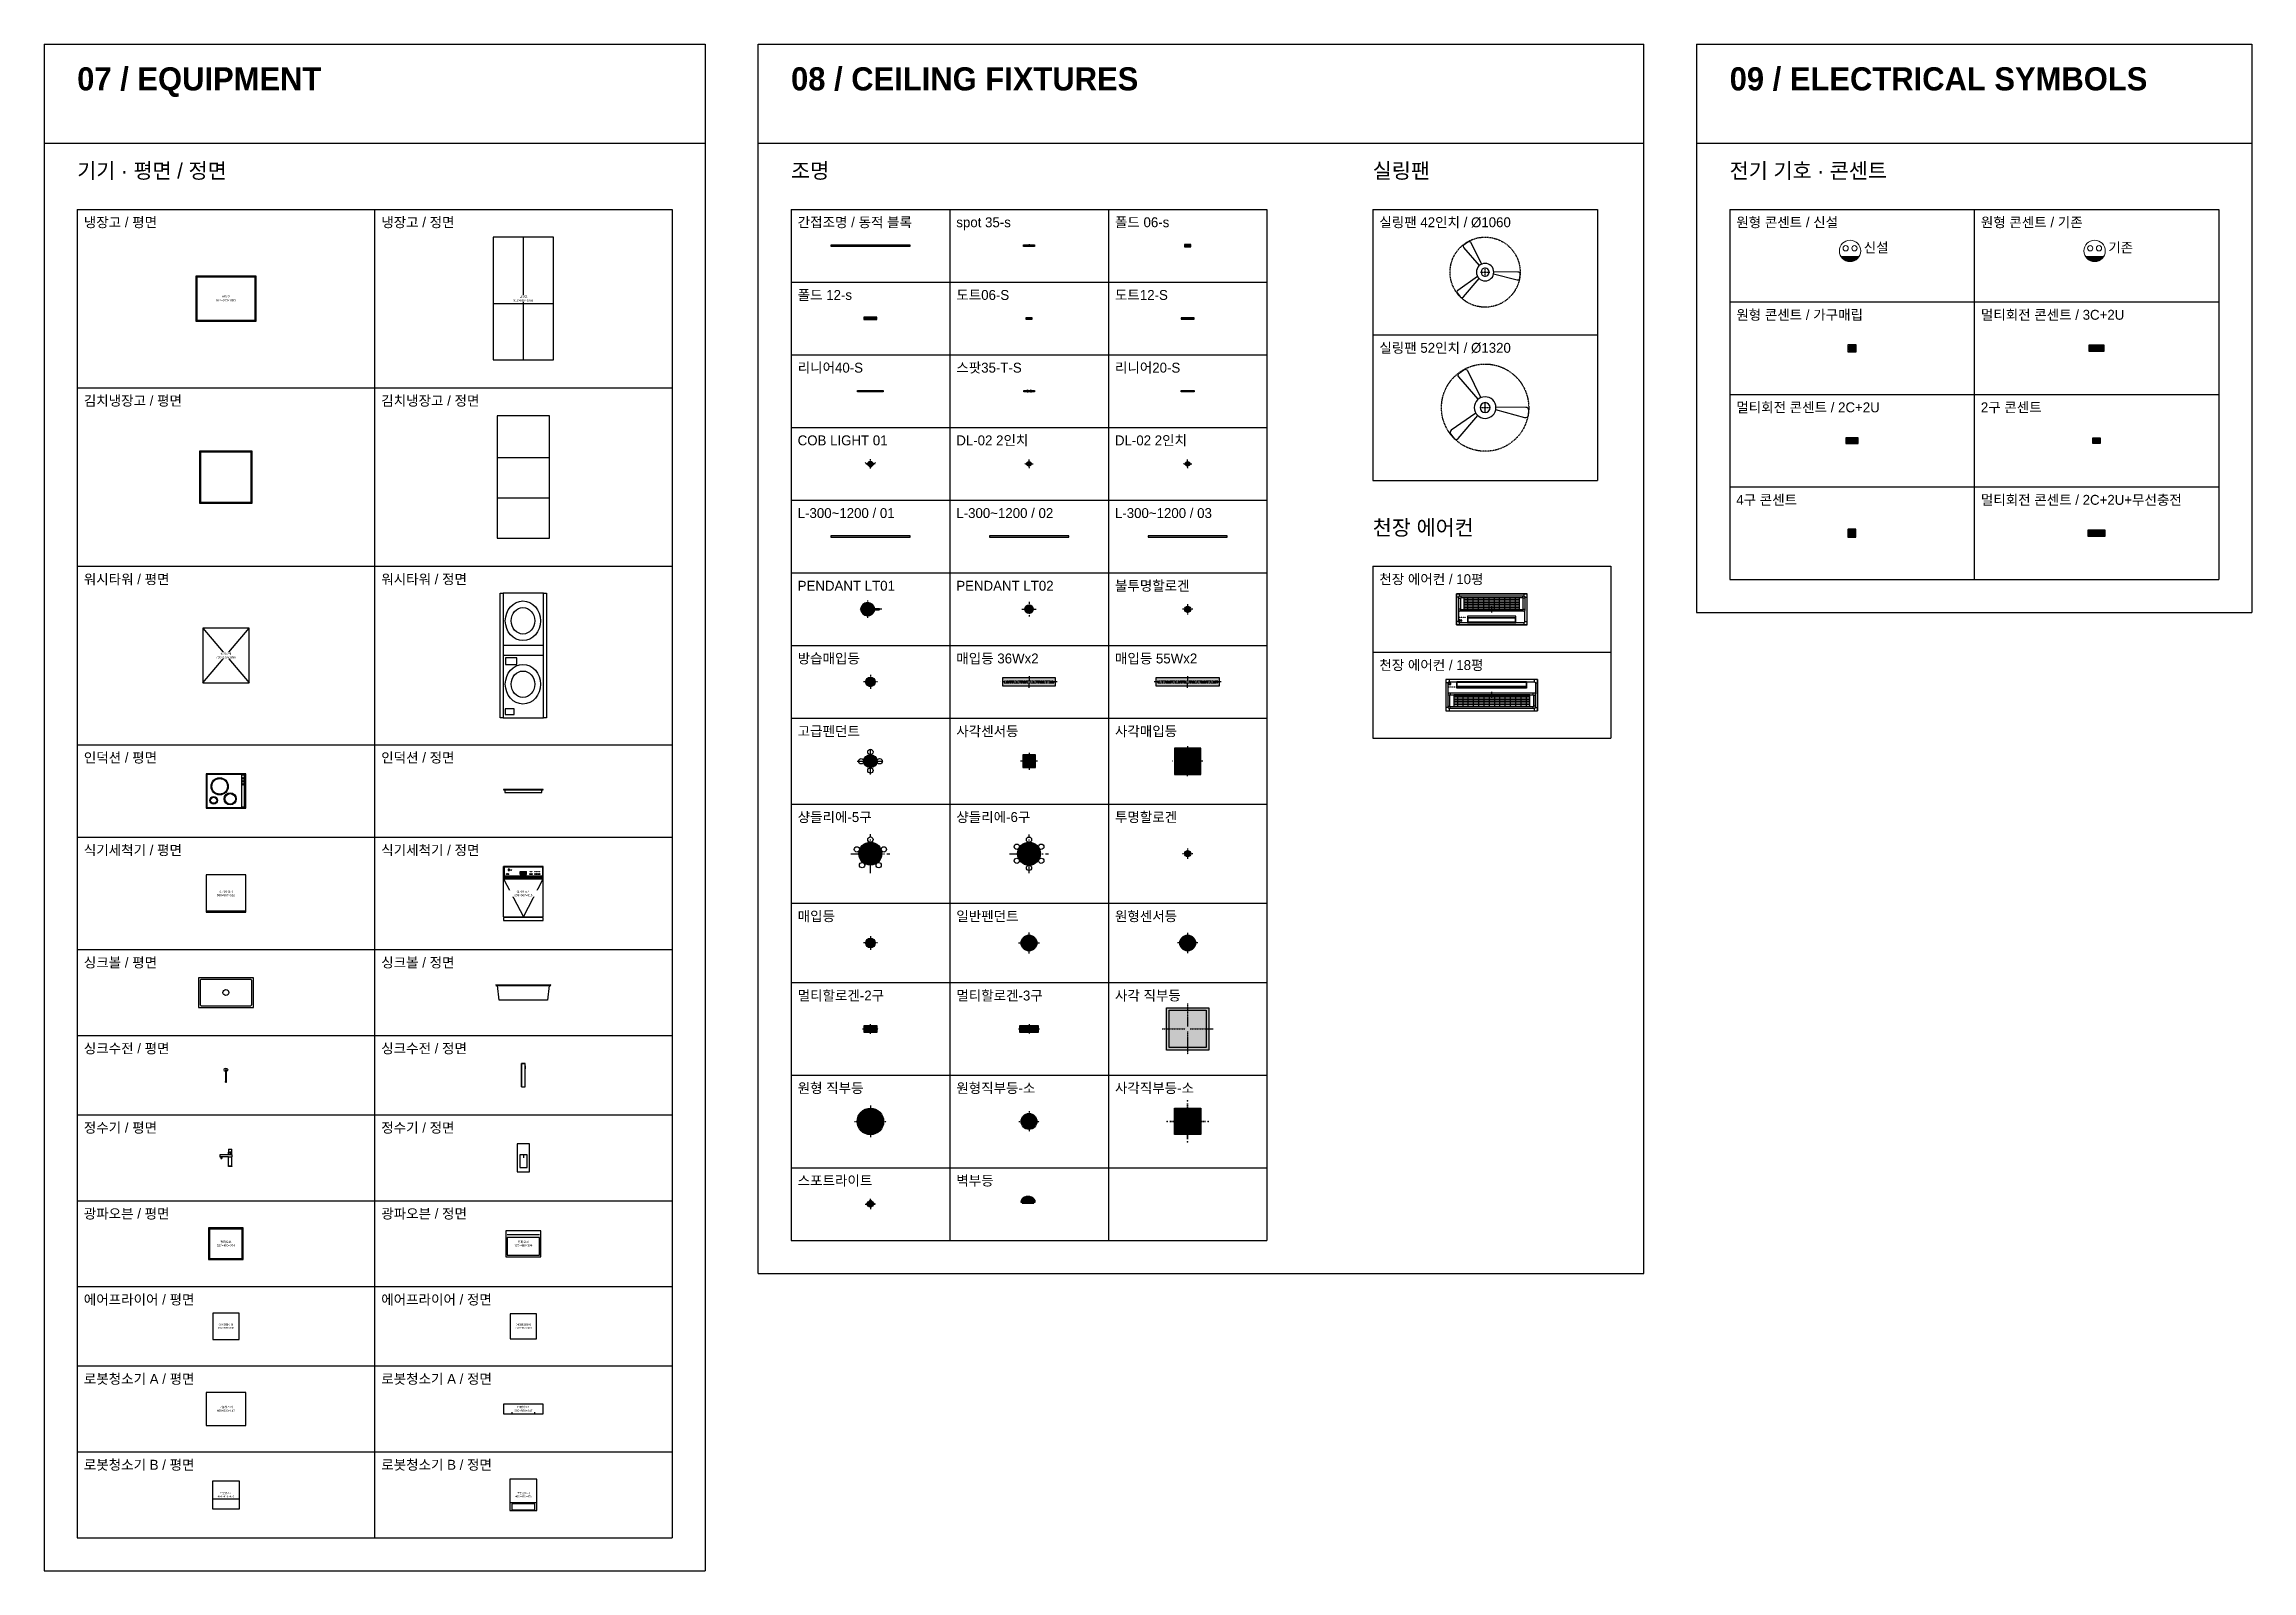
# Model space of a CAD drawing. Header units: millimetres. Extents: x 488786 to 747986, y 25193 to 95000.
# Drawn here: x 586200 to 619600, y 71900 to 95000 of the extents above; entities that cross this region are included whole.
import ezdxf
from ezdxf.enums import TextEntityAlignment as Align

# ---------------------------------------------------------------- set-up
doc = ezdxf.new("R2010")
doc.units = ezdxf.units.MM
for name, pattern in [('CEN', [25, 15, -4, 2, -4]), ('HIDDEN2', [1, 0.5, -0.5]), ('HIDDENX2', [19.05, 12.7, -6.35])]:
    doc.linetypes.add(name, pattern=pattern)
doc.layers.get('Defpoints').update_dxf_attribs({"color": 142})
for name, color, linetype in [('1. CEN', 9, 'CEN'), ('10. ETC', 251, 'Continuous'), ('13. TXT2', 43, 'Continuous'), ('25. 255', 255, 'Continuous'), ('6. FUR1', 181, 'Continuous'), ('9. HAT', 252, 'Continuous')]:
    doc.layers.add(name, color=color, linetype=linetype)
for name, color, linetype, lineweight in [('7. FUR2', 241, 'Continuous', 5), ('A-텍스트', 7, 'Continuous', 13), ('E-기존', 52, 'Continuous', 13), ('E-신설', 41, 'Continuous', 20)]:
    doc.layers.add(name, color=color, linetype=linetype, lineweight=lineweight)
doc.styles.add('YUHIHA_TEXT', font='Pretendard-Regular.ttf')
doc.styles.add('YUHIHA_TEXT_BOLD', font='')
doc.styles.get('YUHIHA_TEXT_BOLD').set_extended_font_data('Pretendard', bold=True)

msp = doc.modelspace()

# ---------------------------------------------------------------- texts
at = {"layer": '13. TXT2', "color": 7, "insert": (600000, 77880), "char_height": 150, "width": 2200, "attachment_point": 1, "style": 'YUHIHA_TEXT'}
msp.add_mtext('벽부등', dxfattribs=at)
at = {"layer": 'A-텍스트', "attachment_point": 1}
for s, insert, char_height, width, style in [('07 / EQUIPMENT', (586700, 94650), 350, 9000, 'YUHIHA_TEXT_BOLD'), ('08 / CEILING FIXTURES', (597500, 94650), 350, 12400, 'YUHIHA_TEXT_BOLD'), ('09 / ELECTRICAL SYMBOLS', (611700, 94650), 350, 7400, 'YUHIHA_TEXT_BOLD'), ('기기 · 평면 / 정면', (586700, 93200), 230, 9000, 'YUHIHA_TEXT'), ('조명', (597500, 93200), 230, 7200, 'YUHIHA_TEXT'), ('실링팬', (606300, 93200), 230, 3400, 'YUHIHA_TEXT'), ('전기 기호 · 콘센트', (611700, 93200), 230, 7400, 'YUHIHA_TEXT'), ('냉장고 / 평면', (586800, 92380), 150, 4300, 'YUHIHA_TEXT'), ('냉장고 / 정면', (591300, 92380), 150, 4300, 'YUHIHA_TEXT'), ('\\pxql;간접조명 / 동적 블록', (597600, 92380), 150, 2200, 'YUHIHA_TEXT'), ('\\pxql;spot 35-s', (600000, 92380), 150, 2200, 'YUHIHA_TEXT'), ('\\pxql;폴드 06-s', (602400, 92380), 150, 2200, 'YUHIHA_TEXT'), ('\\pxql;실링팬 42인치 / Ø1060', (606400, 92380), 150, 3200, 'YUHIHA_TEXT'), ('원형 콘센트 / 신설', (611800, 92380), 150, 3500, 'YUHIHA_TEXT'), ('원형 콘센트 / 기존', (615500, 92380), 150, 3500, 'YUHIHA_TEXT'), ('\\pxql;폴드 12-s', (597600, 91280), 150, 2200, 'YUHIHA_TEXT'), ('\\pxql;도트06-S', (600000, 91280), 150, 2200, 'YUHIHA_TEXT'), ('\\pxql;도트12-S', (602400, 91280), 150, 2200, 'YUHIHA_TEXT'), ('원형 콘센트 / 가구매립', (611800, 90980), 150, 3500, 'YUHIHA_TEXT'), ('멀티회전 콘센트 / 3C+2U', (615500, 90980), 150, 3500, 'YUHIHA_TEXT'), ('\\pxql;리니어40-S', (597600, 90180), 150, 2200, 'YUHIHA_TEXT'), ('\\pxql;스팟35-T-S', (600000, 90180), 150, 2200, 'YUHIHA_TEXT'), ('\\pxql;리니어20-S', (602400, 90180), 150, 2200, 'YUHIHA_TEXT'), ('\\pxql;실링팬 52인치 / Ø1320', (606400, 90480), 150, 3200, 'YUHIHA_TEXT'), ('김치냉장고 / 평면', (586800, 89680), 150, 4300, 'YUHIHA_TEXT'), ('김치냉장고 / 정면', (591300, 89680), 150, 4300, 'YUHIHA_TEXT'), ('멀티회전 콘센트 / 2C+2U', (611800, 89580), 150, 3500, 'YUHIHA_TEXT'), ('2구 콘센트', (615500, 89580), 150, 3500, 'YUHIHA_TEXT'), ('\\pxql;COB LIGHT 01', (597600, 89080), 150, 2200, 'YUHIHA_TEXT'), ('\\pxql;DL-02 2인치', (600000, 89080), 150, 2200, 'YUHIHA_TEXT'), ('\\pxql;DL-02 2인치', (602400, 89080), 150, 2200, 'YUHIHA_TEXT'), ('4구 콘센트', (611800, 88180), 150, 3500, 'YUHIHA_TEXT'), ('멀티회전 콘센트 / 2C+2U+무선충전', (615500, 88180), 150, 3500, 'YUHIHA_TEXT'), ('\\pxql;L-300~1200 / 01', (597600, 87980), 150, 2200, 'YUHIHA_TEXT'), ('\\pxql;L-300~1200 / 02', (600000, 87980), 150, 2200, 'YUHIHA_TEXT'), ('\\pxql;L-300~1200 / 03', (602400, 87980), 150, 2200, 'YUHIHA_TEXT'), ('천장 에어컨', (606300, 87800), 230, 3600, 'YUHIHA_TEXT'), ('워시타워 / 평면', (586800, 86980), 150, 4300, 'YUHIHA_TEXT'), ('워시타워 / 정면', (591300, 86980), 150, 4300, 'YUHIHA_TEXT'), ('\\pxql;PENDANT LT01', (597600, 86880), 150, 2200, 'YUHIHA_TEXT'), ('\\pxql;PENDANT LT02', (600000, 86880), 150, 2200, 'YUHIHA_TEXT'), ('\\pxql;불투명할로겐', (602400, 86880), 150, 2200, 'YUHIHA_TEXT'), ('\\pxql;천장 에어컨 / 10평', (606400, 86980), 150, 3400, 'YUHIHA_TEXT'), ('\\pxql;방습매입등', (597600, 85780), 150, 2200, 'YUHIHA_TEXT'), ('\\pxql;매입등 36Wx2', (600000, 85780), 150, 2200, 'YUHIHA_TEXT'), ('\\pxql;매입등 55Wx2', (602400, 85780), 150, 2200, 'YUHIHA_TEXT'), ('\\pxql;천장 에어컨 / 18평', (606400, 85680), 150, 3400, 'YUHIHA_TEXT'), ('\\pxql;고급펜던트', (597600, 84680), 150, 2200, 'YUHIHA_TEXT'), ('\\pxql;사각센서등', (600000, 84680), 150, 2200, 'YUHIHA_TEXT'), ('\\pxql;사각매입등', (602400, 84680), 150, 2200, 'YUHIHA_TEXT'), ('인덕션 / 평면', (586800, 84280), 150, 4300, 'YUHIHA_TEXT'), ('인덕션 / 정면', (591300, 84280), 150, 4300, 'YUHIHA_TEXT'), ('\\pxql;샹들리에-5구', (597600, 83380), 150, 2200, 'YUHIHA_TEXT'), ('\\pxql;샹들리에-6구', (600000, 83380), 150, 2200, 'YUHIHA_TEXT'), ('\\pxql;투명할로겐', (602400, 83380), 150, 2200, 'YUHIHA_TEXT'), ('식기세척기 / 평면', (586800, 82880), 150, 4300, 'YUHIHA_TEXT'), ('식기세척기 / 정면', (591300, 82880), 150, 4300, 'YUHIHA_TEXT'), ('\\pxql;매입등', (597600, 81880), 150, 2200, 'YUHIHA_TEXT'), ('\\pxql;일반펜던트', (600000, 81880), 150, 2200, 'YUHIHA_TEXT'), ('\\pxql;원형센서등', (602400, 81880), 150, 2200, 'YUHIHA_TEXT'), ('싱크볼 / 평면', (586800, 81180), 150, 4300, 'YUHIHA_TEXT'), ('싱크볼 / 정면', (591300, 81180), 150, 4300, 'YUHIHA_TEXT'), ('\\pxql;멀티할로겐-2구', (597600, 80680), 150, 2200, 'YUHIHA_TEXT'), ('\\pxql;멀티할로겐-3구', (600000, 80680), 150, 2200, 'YUHIHA_TEXT'), ('\\pxql;사각 직부등', (602400, 80680), 150, 2200, 'YUHIHA_TEXT'), ('싱크수전 / 평면', (586800, 79880), 150, 4300, 'YUHIHA_TEXT'), ('싱크수전 / 정면', (591300, 79880), 150, 4300, 'YUHIHA_TEXT'), ('\\pxql;원형 직부등', (597600, 79280), 150, 2200, 'YUHIHA_TEXT'), ('\\pxql;원형직부등-소', (600000, 79280), 150, 2200, 'YUHIHA_TEXT'), ('\\pxql;사각직부등-소', (602400, 79280), 150, 2200, 'YUHIHA_TEXT'), ('정수기 / 평면', (586800, 78680), 150, 4300, 'YUHIHA_TEXT'), ('정수기 / 정면', (591300, 78680), 150, 4300, 'YUHIHA_TEXT'), ('\\pxql;스포트라이트', (597600, 77880), 150, 2200, 'YUHIHA_TEXT'), ('광파오븐 / 평면', (586800, 77380), 150, 4300, 'YUHIHA_TEXT'), ('광파오븐 / 정면', (591300, 77380), 150, 4300, 'YUHIHA_TEXT'), ('에어프라이어 / 평면', (586800, 76080), 150, 4300, 'YUHIHA_TEXT'), ('에어프라이어 / 정면', (591300, 76080), 150, 4300, 'YUHIHA_TEXT'), ('로봇청소기 A / 평면', (586800, 74880), 150, 4300, 'YUHIHA_TEXT'), ('로봇청소기 A / 정면', (591300, 74880), 150, 4300, 'YUHIHA_TEXT'), ('로봇청소기 B / 평면', (586800, 73580), 150, 4300, 'YUHIHA_TEXT'), ('로봇청소기 B / 정면', (591300, 73580), 150, 4300, 'YUHIHA_TEXT')]:
    msp.add_mtext(s, dxfattribs=dict(at, insert=insert, char_height=char_height, width=width, style=style))

# ---------------------------------------------------------------- blocks, each defined once
blk = doc.blocks.new('YUHIHA_Appliance_Refrigerator_Plan_Geometry')
at = {"layer": '10. ETC', "linetype": 'Continuous'}
for points in [[(0, 0), (912, 0), (912, 683), (0, 683)], [(15, 15), (897, 15), (897, 668), (15, 668)]]:
    blk.add_lwpolyline(points, close=True, dxfattribs=at)
at = {"layer": '10. ETC', "insert": (456, 341.5), "char_height": 32, "width": 775.2, "attachment_point": 5, "style": 'YUHIHA_TEXT', "bg_fill": 3, "box_fill_scale": 1.15, "bg_fill_color": 0, "bg_fill_transparency": 0}
blk.add_mtext('냉장고\\P912×683×1853', dxfattribs=at)
blk = doc.blocks.new('YUHIHA_Appliance_Refrigerator_Plan', base_point=(456, 342))
at = {"layer": '6. FUR1'}
blk.add_blockref('YUHIHA_Appliance_Refrigerator_Plan_Geometry', (0, 0), dxfattribs=at)
blk = doc.blocks.new('YUHIHA_Appliance_Refrigerator_Front_Geometry')
at = {"layer": '10. ETC', "linetype": 'Continuous'}
for p, q in [((456, 0), (456, 1853)), ((0, 852.38), (912, 852.38))]:
    blk.add_line(p, q, dxfattribs=at)
blk.add_lwpolyline([(0, 0), (912, 0), (912, 1853), (0, 1853)], close=True, dxfattribs=at)
at = {"layer": '10. ETC', "insert": (456, 926.5), "char_height": 32, "width": 775.2, "attachment_point": 5, "style": 'YUHIHA_TEXT', "bg_fill": 3, "box_fill_scale": 1.15, "bg_fill_color": 0, "bg_fill_transparency": 0}
blk.add_mtext('냉장고\\P912×683×1853', dxfattribs=at)
blk = doc.blocks.new('YUHIHA_Appliance_Refrigerator_Front', base_point=(456, 926))
at = {"layer": '6. FUR1'}
blk.add_blockref('YUHIHA_Appliance_Refrigerator_Front_Geometry', (0, 0), dxfattribs=at)
blk = doc.blocks.new('YUHIHA_Appliance_KimchiRefrigerator_Plan_Geometry')
at = {"layer": '10. ETC', "linetype": 'Continuous'}
for points in [[(0, 0), (795, 0), (795, 787), (0, 787)], [(15, 15), (780, 15), (780, 772), (15, 772)]]:
    blk.add_lwpolyline(points, close=True, dxfattribs=at)
blk = doc.blocks.new('YUHIHA_Appliance_KimchiRefrigerator_Plan', base_point=(398, 394))
at = {"layer": '6. FUR1'}
blk.add_blockref('YUHIHA_Appliance_KimchiRefrigerator_Plan_Geometry', (0, 0), dxfattribs=at)
blk = doc.blocks.new('YUHIHA_Appliance_KimchiRefrigerator_Front_Geometry')
at = {"layer": '10. ETC', "linetype": 'Continuous'}
for p, q in [((0, 1222.98), (795, 1222.98)), ((0, 611.49), (795, 611.49))]:
    blk.add_line(p, q, dxfattribs=at)
blk.add_lwpolyline([(0, 0), (795, 0), (795, 1853), (0, 1853)], close=True, dxfattribs=at)
blk = doc.blocks.new('YUHIHA_Appliance_KimchiRefrigerator_Front', base_point=(398, 926))
at = {"layer": '6. FUR1'}
blk.add_blockref('YUHIHA_Appliance_KimchiRefrigerator_Front_Geometry', (0, 0), dxfattribs=at)
blk = doc.blocks.new('YUHIHA_Appliance_WasherTower_Plan_Geometry')
at = {"layer": '10. ETC', "linetype": 'Continuous', "ltscale": 30}
for p, q in [((0, 0), (700, 830)), ((0, 830), (700, 0))]:
    blk.add_line(p, q, dxfattribs=at)
blk.add_lwpolyline([(0, 0), (700, 0), (700, 830), (0, 830)], close=True, dxfattribs=at)
at = {"layer": '10. ETC', "insert": (350, 415), "char_height": 32, "width": 595, "attachment_point": 5, "style": 'YUHIHA_TEXT', "bg_fill": 3, "box_fill_scale": 1.15, "bg_fill_color": 0, "bg_fill_transparency": 0}
blk.add_mtext('워시타워\\P700×830×1890', dxfattribs=at)
blk = doc.blocks.new('YUHIHA_Appliance_WasherTower_Plan', base_point=(350, 415))
at = {"layer": '6. FUR1'}
blk.add_blockref('YUHIHA_Appliance_WasherTower_Plan_Geometry', (0, 0), dxfattribs=at)
blk = doc.blocks.new('YUHIHA_Appliance_WasherTower_Front_Geometry')
at = {"layer": '10. ETC', "linetype": 'Continuous', "ltscale": 10}
for p, q in [((45, 1100), (655, 1100)), ((45, 950), (655, 950))]:
    blk.add_line(p, q, dxfattribs=at)
for points in [[(0, 1890), (45, 1890), (45, 0), (0, 0)], [(45, 0), (655, 0), (655, 1890), (45, 1890)], [(655, 1890), (700, 1890), (700, 0), (655, 0)], [(80, 910), (80, 810), (249, 810), (249, 910)], [(77, 52), (211, 52), (211, 137), (77, 137)]]:
    blk.add_lwpolyline(points, close=True, dxfattribs=at)
for centre, major_axis in [((344, 1470), (0, 300)), ((344, 1470), (0, 200)), ((344, 510), (0, 300)), ((344, 510), (0, 200))]:
    blk.add_ellipse(centre, major_axis=major_axis, ratio=0.890585, dxfattribs=at)
blk = doc.blocks.new('YUHIHA_Appliance_WasherTower_Front', base_point=(350, 945))
at = {"layer": '6. FUR1'}
blk.add_blockref('YUHIHA_Appliance_WasherTower_Front_Geometry', (0, 0), dxfattribs=at)
blk = doc.blocks.new('YUHIHA_Appliance_Induction_Plan_Geometry')
at = {"layer": '10. ETC', "linetype": 'Continuous'}
for points in [[(0, 0), (600, 0), (600, 520), (0, 520)], [(10, 10), (590, 10), (590, 510), (10, 510)], [(535, 20), (580, 20), (580, 500), (535, 500)]]:
    blk.add_lwpolyline(points, close=True, dxfattribs=at)
for centre, radius in [((205, 330), 130), ((205, 330), 118), ((557, 450), 12), ((557, 405), 12), ((557, 360), 12), ((115, 120), 58), ((115, 120), 46), ((365, 140), 92), ((365, 140), 80)]:
    blk.add_circle(centre, radius, dxfattribs=at)
blk = doc.blocks.new('YUHIHA_Appliance_Induction_Plan', base_point=(300, 260))
at = {"layer": '6. FUR1'}
blk.add_blockref('YUHIHA_Appliance_Induction_Plan_Geometry', (0, 0), dxfattribs=at)
blk = doc.blocks.new('YUHIHA_Appliance_Induction_Front_Geometry')
at = {"layer": '10. ETC', "linetype": 'Continuous'}
for points in [[(0, 42), (600, 42), (600, 48), (0, 48)], [(20, 0), (580, 0), (580, 42), (20, 42)]]:
    blk.add_lwpolyline(points, close=True, dxfattribs=at)
blk = doc.blocks.new('YUHIHA_Appliance_Induction_Front', base_point=(300, 24))
at = {"layer": '6. FUR1'}
blk.add_blockref('YUHIHA_Appliance_Induction_Front_Geometry', (0, 0), dxfattribs=at)
blk = doc.blocks.new('YUHIHA_Appliance_Dishwasher_Plan_Geometry')
at = {"layer": '10. ETC', "linetype": 'Continuous'}
blk.add_lwpolyline([(0, 0), (598, 0), (598, 567), (0, 567)], close=True, dxfattribs=at)
blk.add_lwpolyline([(0, 20), (598, 20)], dxfattribs=at)
at = {"layer": '10. ETC', "insert": (299, 283.5), "char_height": 32, "width": 508.3, "attachment_point": 5, "style": 'YUHIHA_TEXT', "bg_fill": 3, "box_fill_scale": 1.15, "bg_fill_color": 0, "bg_fill_transparency": 0}
blk.add_mtext('식기세척기\\P598×567×815', dxfattribs=at)
blk = doc.blocks.new('YUHIHA_Appliance_Dishwasher_Plan', base_point=(299, 284))
at = {"layer": '6. FUR1'}
blk.add_blockref('YUHIHA_Appliance_Dishwasher_Plan_Geometry', (0, 0), dxfattribs=at)
blk = doc.blocks.new('YUHIHA_Appliance_Dishwasher_Front_Geometry')
at = {"layer": '10. ETC', "linetype": 'Continuous'}
for p, q in [((0, 53), (0, 815)), ((598, 815), (0, 815)), ((0, 815), (0, 662)), ((590, 807), (8, 807)), ((8, 807), (8, 670)), ((590, 670), (8, 670)), ((251, 738), (347, 738)), ((251, 696), (251, 738)), ((251, 723), (347, 723)), ((251, 721), (347, 721)), ((251, 717), (347, 717)), ((251, 712), (347, 712)), ((251, 705), (347, 705)), ((251, 696), (347, 696)), ((347, 696), (347, 738)), ((590, 807), (590, 670)), ((598, 53), (598, 815)), ((598, 662), (0, 662)), ((598, 662), (0, 662)), ((598, 650), (0, 650)), ((598, 639), (0, 639)), ((0, 631), (299, 53)), ((0, 631), (598, 631)), ((0, 631), (598, 631)), ((299, 53), (598, 631)), ((0, 53), (598, 53)), ((0, 53), (598, 53))]:
    blk.add_line(p, q, dxfattribs=at)
for points in [[(71, 775), (71, 757), (88, 757), (88, 775)], [(0, 0), (598, 0), (598, 45), (0, 45)]]:
    blk.add_lwpolyline(points, close=True, dxfattribs=at)
for centre, major_axis in [((48, 700), (0, 7.56)), ((48, 700), (0, 6.88)), ((70, 700), (0, 7.56)), ((70, 700), (0, 6.88)), ((98, 760), (0, 2.42)), ((110, 760), (0, 2.42)), ((121, 760), (0, 2.42)), ((404, 700), (0, 7.56)), ((404, 736), (0, 3.02)), ((425, 700), (0, 7.56)), ((425, 736), (0, 3.02)), ((476, 700), (0, 7.56)), ((476, 736), (0, 3.02)), ((498, 700), (0, 7.56)), ((498, 736), (0, 3.02)), ((520, 700), (0, 7.56)), ((520, 736), (0, 3.02)), ((541, 700), (0, 7.56)), ((541, 736), (0, 3.02))]:
    blk.add_ellipse(centre, major_axis=major_axis, ratio=0.88416, dxfattribs=at)
at = {"layer": '10. ETC', "insert": (299, 408), "char_height": 32, "width": 508.3, "attachment_point": 5, "style": 'YUHIHA_TEXT', "bg_fill": 3, "box_fill_scale": 1.15, "bg_fill_color": 0, "bg_fill_transparency": 0}
blk.add_mtext('식기세척기\\P598×567×815', dxfattribs=at)
blk = doc.blocks.new('YUHIHA_Appliance_Dishwasher_Front', base_point=(299, 408))
at = {"layer": '6. FUR1'}
blk.add_blockref('YUHIHA_Appliance_Dishwasher_Front_Geometry', (0, 0), dxfattribs=at)
blk = doc.blocks.new('YUHIHA_Kitchen_Sink_Plan_Geometry')
at = {"layer": '10. ETC', "linetype": 'Continuous'}
for points in [[(0, 0), (830, 0), (830, 450), (0, 450)], [(785, 25), (788, 25), (790, 26), (793, 27), (795, 28), (797, 29), (799, 31), (801, 33), (802, 35), (803, 37), (804, 40), (805, 42), (805, 45), (805, 405), (805, 408), (804, 410), (803, 413), (802, 415), (801, 417), (799, 419), (797, 421), (795, 422), (793, 423), (790, 424), (788, 425), (785, 425), (45, 425), (42, 425), (40, 424), (37, 423), (35, 422), (33, 421), (31, 419), (29, 417), (28, 415), (27, 413), (26, 410), (25, 408), (25, 405), (25, 45), (25, 42), (26, 40), (27, 37), (28, 35), (29, 33), (31, 31), (33, 29), (35, 28), (37, 27), (40, 26), (42, 25), (45, 25)]]:
    blk.add_lwpolyline(points, close=True, dxfattribs=at)
at = {"layer": '10. ETC'}
blk.add_circle((415, 225), 44.5, dxfattribs=at)
blk = doc.blocks.new('YUHIHA_Kitchen_Sink_Plan', base_point=(415, 225))
at = {"layer": '6. FUR1'}
blk.add_blockref('YUHIHA_Kitchen_Sink_Plan_Geometry', (0, 0), dxfattribs=at)
blk = doc.blocks.new('YUHIHA_Kitchen_Sink_Front_Geometry')
at = {"layer": '10. ETC', "linetype": 'Continuous'}
blk.add_line((0, 220), (830, 220), dxfattribs=at)
blk.add_lwpolyline([(0, 230), (830, 230), (805, 220), (780, 0), (50, 0), (25, 220)], close=True, dxfattribs=at)
blk = doc.blocks.new('YUHIHA_Kitchen_Sink_Front', base_point=(415, 115))
at = {"layer": '6. FUR1'}
blk.add_blockref('YUHIHA_Kitchen_Sink_Front_Geometry', (0, 0), dxfattribs=at)
blk = doc.blocks.new('YUHIHA_Kitchen_Faucet_Plan_Geometry')
at = {"layer": '10. ETC', "linetype": 'Continuous'}
blk.add_lwpolyline([(19, 0), (35, 0), (35, 188.1), (19, 188.1)], close=True, dxfattribs=at)
for centre, radius in [((27, 188.1), 27), ((27, 8), 8)]:
    blk.add_circle(centre, radius, dxfattribs=at)
blk = doc.blocks.new('YUHIHA_Kitchen_Faucet_Plan', base_point=(27, 215))
at = {"layer": '6. FUR1'}
blk.add_blockref('YUHIHA_Kitchen_Faucet_Plan_Geometry', (0, 0), dxfattribs=at)
blk = doc.blocks.new('YUHIHA_Kitchen_Faucet_Front_Geometry')
at = {"layer": '10. ETC', "linetype": 'Continuous'}
blk.add_lwpolyline([(0, 0), (54, 0), (54, 350), (0, 350)], close=True, dxfattribs=at)
blk.add_lwpolyline([(0, 0), (0, 350), (43.2, 350), (54, 310), (54, 270)], dxfattribs=at)
blk = doc.blocks.new('YUHIHA_Kitchen_Faucet_Front', base_point=(27, 350))
at = {"layer": '6. FUR1'}
blk.add_blockref('YUHIHA_Kitchen_Faucet_Front_Geometry', (0, 0), dxfattribs=at)
blk = doc.blocks.new('YUHIHA_Appliance_WaterPurifier_Plan_Geometry')
at = {"layer": '10. ETC', "linetype": 'Continuous', "ltscale": 10}
for p, q in [((0, 176), (0, 146)), ((133, 176), (0, 176)), ((0, 146), (16, 146)), ((16, 146), (16, 122)), ((32, 146), (16, 146)), ((16, 122), (32, 122)), ((32, 146), (32, 122)), ((133, 146), (32, 146)), ((129, 2), (131, 4)), ((129, 0), (129, 2)), ((185, 0), (129, 0)), ((131, 264), (131, 215)), ((131, 264), (183, 264)), ((131, 215), (133, 215)), ((131, 4), (133, 4)), ((133, 176), (133, 215)), ((133, 215), (149, 215)), ((181, 176), (133, 176)), ((133, 4), (133, 146)), ((133, 146), (181, 146)), ((181, 4), (133, 4)), ((149, 215), (149, 190)), ((165, 215), (149, 215)), ((149, 190), (165, 190)), ((165, 215), (165, 190)), ((165, 215), (181, 215)), ((181, 176), (181, 215)), ((181, 215), (183, 215)), ((183, 176), (181, 176)), ((181, 4), (181, 146)), ((183, 146), (181, 146)), ((183, 4), (181, 4)), ((183, 215), (183, 264)), ((183, 176), (183, 146)), ((185, 2), (183, 4)), ((185, 0), (185, 2))]:
    blk.add_line(p, q, dxfattribs=at)
blk = doc.blocks.new('YUHIHA_Appliance_WaterPurifier_Plan', base_point=(92, 132))
at = {"layer": '6. FUR1'}
blk.add_blockref('YUHIHA_Appliance_WaterPurifier_Plan_Geometry', (0, 0), dxfattribs=at)
blk = doc.blocks.new('YUHIHA_Appliance_WaterPurifier_Front_Geometry')
at = {"layer": '10. ETC', "linetype": 'Continuous'}
blk.add_line((92.5, 254.4), (92.5, 212), dxfattribs=at)
for points in [[(0, 0), (185, 0), (185, 424), (0, 424)], [(37, 63.6), (148, 63.6), (148, 254.4), (37, 254.4)]]:
    blk.add_lwpolyline(points, close=True, dxfattribs=at)
blk = doc.blocks.new('YUHIHA_Appliance_WaterPurifier_Front', base_point=(92, 212))
at = {"layer": '6. FUR1'}
blk.add_blockref('YUHIHA_Appliance_WaterPurifier_Front_Geometry', (0, 0), dxfattribs=at)
blk = doc.blocks.new('YUHIHA_Appliance_ConvectionOven_Plan_Geometry')
at = {"layer": '10. ETC', "linetype": 'Continuous'}
for points in [[(0, 0), (527, 0), (527, 480), (0, 480)], [(15.81, 18), (511.19, 18), (511.19, 462), (15.81, 462)]]:
    blk.add_lwpolyline(points, close=True, dxfattribs=at)
at = {"layer": '10. ETC', "insert": (263.5, 240), "char_height": 32, "width": 447.95, "attachment_point": 5, "style": 'YUHIHA_TEXT', "bg_fill": 3, "box_fill_scale": 1.15, "bg_fill_color": 0, "bg_fill_transparency": 0}
blk.add_mtext('광파오븐\\P527×480×394', dxfattribs=at)
blk = doc.blocks.new('YUHIHA_Appliance_ConvectionOven_Plan', base_point=(264, 240))
at = {"layer": '6. FUR1'}
blk.add_blockref('YUHIHA_Appliance_ConvectionOven_Plan_Geometry', (0, 0), dxfattribs=at)
blk = doc.blocks.new('YUHIHA_Appliance_ConvectionOven_Front_Geometry')
at = {"layer": '10. ETC', "linetype": 'Continuous'}
blk.add_line((21, 335), (506, 335), dxfattribs=at)
for points in [[(0, 0), (527, 0), (527, 394), (0, 394)], [(21, 26), (506, 26), (506, 289), (21, 289)]]:
    blk.add_lwpolyline(points, close=True, dxfattribs=at)
at = {"layer": '10. ETC', "insert": (264, 197), "char_height": 32, "width": 447.95, "attachment_point": 5, "style": 'YUHIHA_TEXT', "bg_fill": 3, "box_fill_scale": 1.15, "bg_fill_color": 0, "bg_fill_transparency": 0}
blk.add_mtext('광파오븐\\P527×480×394', dxfattribs=at)
blk = doc.blocks.new('YUHIHA_Appliance_ConvectionOven_Front', base_point=(264, 197))
at = {"layer": '6. FUR1'}
blk.add_blockref('YUHIHA_Appliance_ConvectionOven_Front_Geometry', (0, 0), dxfattribs=at)
blk = doc.blocks.new('YUHIHA_Appliance_AirFryer_Plan_Geometry')
at = {"layer": '10. ETC', "linetype": 'Continuous'}
blk.add_lwpolyline([(0, 0), (400, 0), (400, 400), (0, 400)], close=True, dxfattribs=at)
at = {"layer": '10. ETC', "insert": (200, 200), "char_height": 28.57, "width": 340, "attachment_point": 5, "style": 'YUHIHA_TEXT', "bg_fill": 3, "box_fill_scale": 1.15, "bg_fill_color": 0, "bg_fill_transparency": 0}
blk.add_mtext('에어프라이어\\P400×400×380', dxfattribs=at)
blk = doc.blocks.new('YUHIHA_Appliance_AirFryer_Plan', base_point=(200, 200))
at = {"layer": '6. FUR1'}
blk.add_blockref('YUHIHA_Appliance_AirFryer_Plan_Geometry', (0, 0), dxfattribs=at)
blk = doc.blocks.new('YUHIHA_Appliance_AirFryer_Front_Geometry')
at = {"layer": '10. ETC', "linetype": 'Continuous'}
blk.add_lwpolyline([(0, 0), (400, 0), (400, 380), (0, 380)], close=True, dxfattribs=at)
at = {"layer": '10. ETC', "insert": (200, 190), "char_height": 28.57, "width": 340, "attachment_point": 5, "style": 'YUHIHA_TEXT', "bg_fill": 3, "box_fill_scale": 1.15, "bg_fill_color": 0, "bg_fill_transparency": 0}
blk.add_mtext('에어프라이어\\P400×400×380', dxfattribs=at)
blk = doc.blocks.new('YUHIHA_Appliance_AirFryer_Front', base_point=(200, 190))
at = {"layer": '6. FUR1'}
blk.add_blockref('YUHIHA_Appliance_AirFryer_Front_Geometry', (0, 0), dxfattribs=at)
blk = doc.blocks.new('YUHIHA_Appliance_RobotVacuum_A_Plan_Geometry')
at = {"layer": '10. ETC', "linetype": 'Continuous'}
blk.add_lwpolyline([(0, 0), (600, 0), (600, 500), (0, 500)], close=True, dxfattribs=at)
at = {"layer": '10. ETC', "insert": (300, 250), "char_height": 32, "width": 510, "attachment_point": 5, "style": 'YUHIHA_TEXT', "bg_fill": 3, "box_fill_scale": 1.15, "bg_fill_color": 0, "bg_fill_transparency": 0}
blk.add_mtext('로봇청소기\\P600×500×147', dxfattribs=at)
blk = doc.blocks.new('YUHIHA_Appliance_RobotVacuum_A_Plan', base_point=(300, 250))
at = {"layer": '6. FUR1'}
blk.add_blockref('YUHIHA_Appliance_RobotVacuum_A_Plan_Geometry', (0, 0), dxfattribs=at)
blk = doc.blocks.new('YUHIHA_Appliance_RobotVacuum_A_Front_Geometry')
at = {"layer": '10. ETC', "linetype": 'Continuous'}
for points in [[(0, 0), (600, 0), (600, 147), (0, 147)], [(125.5, 0), (474.5, 0), (474.5, 103), (125.5, 103)]]:
    blk.add_lwpolyline(points, close=True, dxfattribs=at)
at = {"layer": '10. ETC', "insert": (300, 73.5), "char_height": 32, "width": 510, "attachment_point": 5, "style": 'YUHIHA_TEXT', "bg_fill": 3, "box_fill_scale": 1.15, "bg_fill_color": 0, "bg_fill_transparency": 0}
blk.add_mtext('로봇청소기\\P600×500×147', dxfattribs=at)
blk = doc.blocks.new('YUHIHA_Appliance_RobotVacuum_A_Front', base_point=(300, 74))
at = {"layer": '6. FUR1'}
blk.add_blockref('YUHIHA_Appliance_RobotVacuum_A_Front_Geometry', (0, 0), dxfattribs=at)
blk = doc.blocks.new('YUHIHA_Appliance_RobotVacuum_B_Plan_Geometry')
at = {"layer": '10. ETC', "linetype": 'Continuous'}
blk.add_lwpolyline([(0, 0), (409, 0), (409, 419), (0, 419)], close=True, dxfattribs=at)
blk.add_lwpolyline([(0, 150), (409, 150)], dxfattribs=at)
at = {"layer": '10. ETC', "insert": (204.5, 209.5), "char_height": 29.214, "width": 347.65, "attachment_point": 5, "style": 'YUHIHA_TEXT', "bg_fill": 3, "box_fill_scale": 1.15, "bg_fill_color": 0, "bg_fill_transparency": 0}
blk.add_mtext('로봇청소기\\P409×419×470', dxfattribs=at)
blk = doc.blocks.new('YUHIHA_Appliance_RobotVacuum_B_Plan', base_point=(204, 210))
at = {"layer": '6. FUR1'}
blk.add_blockref('YUHIHA_Appliance_RobotVacuum_B_Plan_Geometry', (0, 0), dxfattribs=at)
blk = doc.blocks.new('YUHIHA_Appliance_RobotVacuum_B_Front_Geometry')
at = {"layer": '10. ETC', "linetype": 'Continuous'}
for points in [[(0, 0), (409, 0), (409, 470), (0, 470)], [(29.5, 10), (379.5, 10), (379.5, 100), (29.5, 100)]]:
    blk.add_lwpolyline(points, close=True, dxfattribs=at)
blk.add_lwpolyline([(0, 118), (409, 118)], dxfattribs=at)
at = {"layer": '10. ETC', "insert": (204.5, 235), "char_height": 29.214, "width": 347.65, "attachment_point": 5, "style": 'YUHIHA_TEXT', "bg_fill": 3, "box_fill_scale": 1.15, "bg_fill_color": 0, "bg_fill_transparency": 0}
blk.add_mtext('로봇청소기\\P409×419×470', dxfattribs=at)
blk = doc.blocks.new('YUHIHA_Appliance_RobotVacuum_B_Front', base_point=(204, 235))
at = {"layer": '6. FUR1'}
blk.add_blockref('YUHIHA_Appliance_RobotVacuum_B_Front_Geometry', (0, 0), dxfattribs=at)
blk = doc.blocks.new('*U20')
at = {"layer": '25. 255'}
blk.add_hatch(color=256, dxfattribs=at).paths.add_polyline_path([(0, 0), (1200, 0), (1200, 18), (0, 18)])
at = {"layer": '6. FUR1', "color": 241, "linetype": 'HIDDENX2', "lineweight": -3, "ltscale": 4, "const_width": 10}
blk.add_lwpolyline([(0, 9), (1200, 9)], dxfattribs=at)
at = {"layer": '6. FUR1'}
blk.add_lwpolyline([(0, 0), (1200, 0), (1200, 18), (0, 18)], close=True, dxfattribs=at)
blk = doc.blocks.new('YUHIHA_Lighting_Track_Spot35_Plan', base_point=(50524, 2953))
at = {"layer": '25. 255'}
blk.add_hatch(color=256, dxfattribs=at).paths.add_polyline_path([(50605, 2962), (50605, 2940), (50442, 2940), (50442, 2962)])
at = {"layer": '1. CEN'}
for p, q in [((50503, 2951), (50544, 2951)), ((50524, 2972), (50524, 2930))]:
    blk.add_line(p, q, dxfattribs=at)
at = {"layer": '6. FUR1', "color": 241, "linetype": 'Continuous', "lineweight": -3}
for p, q in [((50513, 2951), (50508, 2951)), ((50539, 2951), (50535, 2951))]:
    blk.add_line(p, q, dxfattribs=at)
at = {"layer": '6. FUR1'}
blk.add_lwpolyline([(50605, 2962), (50605, 2940), (50442, 2940), (50442, 2962)], close=True, dxfattribs=at)
at = {"layer": '6. FUR1', "color": 241, "linetype": 'Continuous', "lineweight": -3}
blk.add_lwpolyline([(50546, 2945), (50524, 2967), (50501, 2945)], dxfattribs=at)
for radius in [11, 9.53]:
    blk.add_circle((50524, 2951), radius, dxfattribs=at)
blk = doc.blocks.new('YUHIHA_Lighting_Track_Fold06_Plan', base_point=(55296, 8163))
at = {"layer": '25. 255'}
blk.add_hatch(color=256, dxfattribs=at).paths.add_polyline_path([(55246, 8146), (55346, 8146), (55346, 8169), (55246, 8169)])
at = {"layer": '6. FUR1', "color": 241, "linetype": 'Continuous', "lineweight": -3}
blk.add_lwpolyline([(55346, 8180), (55246, 8180), (55246, 8169), (55346, 8169)], close=True, dxfattribs=at)
at = {"layer": '6. FUR1'}
blk.add_lwpolyline([(55246, 8146), (55346, 8146), (55346, 8169), (55246, 8169)], close=True, dxfattribs=at)
at = {"layer": '6. FUR1', "color": 241, "linetype": 'Continuous', "lineweight": -3}
for centre, radius in [((55256, 8174), 4.96), ((55256, 8174), 3.96), ((55272, 8174), 4.96), ((55272, 8174), 3.96), ((55288, 8174), 4.96), ((55288, 8174), 4.96), ((55288, 8174), 3.96), ((55304, 8174), 4.96), ((55304, 8174), 3.96), ((55320, 8174), 4.96), ((55320, 8174), 3.96), ((55336, 8174), 4.96), ((55336, 8174), 3.96)]:
    blk.add_circle(centre, radius, dxfattribs=at)
blk = doc.blocks.new('YUHIHA_Lighting_Track_Fold12_Plan', base_point=(55467, 8163))
at = {"layer": '25. 255'}
blk.add_hatch(color=256, dxfattribs=at).paths.add_polyline_path([(55369, 8146), (55565, 8146), (55565, 8169), (55369, 8169)])
at = {"layer": '6. FUR1', "color": 241, "linetype": 'Continuous', "lineweight": -3}
blk.add_lwpolyline([(55565, 8180), (55369, 8180), (55369, 8169), (55565, 8169)], close=True, dxfattribs=at)
at = {"layer": '6. FUR1'}
blk.add_lwpolyline([(55369, 8146), (55565, 8146), (55565, 8169), (55369, 8169)], close=True, dxfattribs=at)
at = {"layer": '6. FUR1', "color": 241, "linetype": 'Continuous', "lineweight": -3}
for centre, radius in [((55379, 8174), 4.96), ((55379, 8174), 3.96), ((55395, 8174), 4.96), ((55395, 8174), 3.96), ((55411, 8174), 4.96), ((55411, 8174), 3.96), ((55427, 8174), 4.96), ((55427, 8174), 3.96), ((55443, 8174), 4.96), ((55443, 8174), 3.96), ((55459, 8174), 4.96), ((55459, 8174), 3.96), ((55475, 8174), 4.96), ((55475, 8174), 3.96), ((55491, 8174), 4.96), ((55491, 8174), 3.96), ((55507, 8174), 4.96), ((55507, 8174), 3.96), ((55523, 8174), 4.96), ((55523, 8174), 3.96), ((55539, 8174), 4.96), ((55539, 8174), 3.96), ((55555, 8174), 4.96), ((55555, 8174), 3.96)]:
    blk.add_circle(centre, radius, dxfattribs=at)
blk = doc.blocks.new('YUHIHA_Lighting_Track_Dot06_Plan', base_point=(55296, 8209))
at = {"layer": '25. 255'}
blk.add_hatch(color=256, dxfattribs=at).paths.add_polyline_path([(55246, 8198), (55346, 8198), (55346, 8220), (55246, 8220)])
at = {"layer": '6. FUR1'}
blk.add_lwpolyline([(55246, 8198), (55346, 8198), (55346, 8220), (55246, 8220)], close=True, dxfattribs=at)
at = {"layer": '6. FUR1', "color": 241, "linetype": 'Continuous', "lineweight": -3}
for centre, radius in [((55256, 8209), 6.96), ((55256, 8209), 5.96), ((55256, 8209), 4.96), ((55272, 8209), 6.96), ((55272, 8209), 5.96), ((55272, 8209), 4.96), ((55288, 8209), 6.96), ((55288, 8209), 5.96), ((55288, 8209), 4.96), ((55304, 8209), 6.96), ((55304, 8209), 5.96), ((55304, 8209), 4.96), ((55320, 8209), 6.96), ((55320, 8209), 5.96), ((55320, 8209), 4.96), ((55336, 8209), 6.96), ((55336, 8209), 5.96), ((55336, 8209), 4.96)]:
    blk.add_circle(centre, radius, dxfattribs=at)
blk = doc.blocks.new('YUHIHA_Lighting_Track_Dot12_Plan', base_point=(55467, 8209))
at = {"layer": '25. 255'}
blk.add_hatch(color=256, dxfattribs=at).paths.add_polyline_path([(55369, 8198), (55565, 8198), (55565, 8220), (55369, 8220)])
at = {"layer": '6. FUR1'}
blk.add_lwpolyline([(55369, 8198), (55565, 8198), (55565, 8220), (55369, 8220)], close=True, dxfattribs=at)
at = {"layer": '6. FUR1', "color": 241, "linetype": 'Continuous', "lineweight": -3}
for centre, radius in [((55379, 8209), 6.96), ((55379, 8209), 5.96), ((55379, 8209), 4.96), ((55395, 8209), 6.96), ((55395, 8209), 5.96), ((55395, 8209), 4.96), ((55411, 8209), 6.96), ((55411, 8209), 5.96), ((55411, 8209), 4.96), ((55427, 8209), 6.96), ((55427, 8209), 5.96), ((55427, 8209), 4.96), ((55443, 8209), 6.96), ((55443, 8209), 5.96), ((55443, 8209), 4.96), ((55459, 8209), 6.96), ((55459, 8209), 5.96), ((55459, 8209), 4.96), ((55475, 8209), 6.96), ((55475, 8209), 5.96), ((55475, 8209), 4.96), ((55491, 8209), 6.96), ((55491, 8209), 5.96), ((55491, 8209), 4.96), ((55507, 8209), 6.96), ((55507, 8209), 5.96), ((55507, 8209), 4.96), ((55523, 8209), 6.96), ((55523, 8209), 5.96), ((55523, 8209), 4.96), ((55539, 8209), 6.96), ((55539, 8209), 5.96), ((55539, 8209), 4.96), ((55555, 8209), 6.96), ((55555, 8209), 5.96), ((55555, 8209), 4.96)]:
    blk.add_circle(centre, radius, dxfattribs=at)
blk = doc.blocks.new('YUHIHA_Lighting_Track_Linear40_Plan', base_point=(54797, 8191))
at = {"layer": '25. 255'}
blk.add_hatch(color=256, dxfattribs=at).paths.add_polyline_path([(54603, 8203), (54991, 8203), (54991, 8180), (54603, 8180)])
at = {"layer": '6. FUR1'}
blk.add_lwpolyline([(54603, 8203), (54991, 8203), (54991, 8180), (54603, 8180)], close=True, dxfattribs=at)
blk = doc.blocks.new('YUHIHA_Lighting_Track_Spot35T_Plan', base_point=(55129, 8160))
at = {"layer": '25. 255'}
blk.add_hatch(color=256, dxfattribs=at).paths.add_polyline_path([(55211, 8169), (55211, 8146), (55048, 8146), (55048, 8169)])
at = {"layer": '1. CEN'}
for p, q in [((55084, 8157), (55125, 8157)), ((55104, 8178), (55104, 8137)), ((55134, 8157), (55175, 8157)), ((55154, 8178), (55154, 8137))]:
    blk.add_line(p, q, dxfattribs=at)
at = {"layer": '6. FUR1', "color": 241, "linetype": 'Continuous', "lineweight": -3}
for p, q in [((55093, 8157), (55088, 8157)), ((55120, 8157), (55115, 8157)), ((55143, 8157), (55138, 8157)), ((55170, 8157), (55165, 8157))]:
    blk.add_line(p, q, dxfattribs=at)
at = {"layer": '6. FUR1'}
blk.add_lwpolyline([(55211, 8169), (55211, 8146), (55048, 8146), (55048, 8169)], close=True, dxfattribs=at)
at = {"layer": '6. FUR1', "color": 241, "linetype": 'Continuous', "lineweight": -3}
for points in [[(55127, 8151), (55104, 8173), (55082, 8151)], [(55177, 8151), (55154, 8173), (55132, 8151)]]:
    blk.add_lwpolyline(points, dxfattribs=at)
for centre, radius in [((55104, 8157), 11), ((55104, 8157), 9.53), ((55154, 8157), 11), ((55154, 8157), 9.53)]:
    blk.add_circle(centre, radius, dxfattribs=at)
blk = doc.blocks.new('YUHIHA_Lighting_Track_Linear20_Plan', base_point=(40367, 50140))
at = {"layer": '25. 255'}
blk.add_hatch(color=256, dxfattribs=at).paths.add_polyline_path([(40269, 50151), (40465, 50151), (40465, 50129), (40269, 50129)])
at = {"layer": '6. FUR1'}
blk.add_lwpolyline([(40269, 50151), (40465, 50151), (40465, 50129), (40269, 50129)], close=True, dxfattribs=at)
blk = doc.blocks.new('YUHIHA_Lighting_COB_01_Plan', base_point=(6072, 9131))
at = {"layer": '25. 255'}
blk.add_hatch(color=256, dxfattribs=at).paths.add_polyline_path([(6017, 9140), (6034, 9140), (6034, 9144), (6035, 9147), (6036, 9151), (6037, 9154), (6039, 9158), (6041, 9161), (6043, 9164), (6045, 9166), (6048, 9169), (6051, 9171), (6054, 9173), (6057, 9174), (6060, 9176), (6064, 9177), (6068, 9177), (6072, 9177), (6075, 9177), (6079, 9177), (6083, 9176), (6086, 9174), (6089, 9173), (6093, 9171), (6095, 9169), (6098, 9166), (6101, 9164), (6103, 9161), (6105, 9158), (6106, 9154), (6107, 9151), (6108, 9147), (6109, 9144), (6109, 9140), (6126, 9140), (6072, 9085)])
at = {"layer": '1. CEN'}
for p, q in [((6142, 9140), (6002, 9140)), ((6072, 9070), (6072, 9210))]:
    blk.add_line(p, q, dxfattribs=at)
at = {"layer": '6. FUR1', "color": 241, "linetype": 'Continuous', "lineweight": -3}
for p, q in [((6017, 9140), (6034, 9140)), ((6109, 9140), (6126, 9140))]:
    blk.add_line(p, q, dxfattribs=at)
at = {"layer": '6. FUR1'}
blk.add_lwpolyline([(5995, 9162), (6072, 9085), (6148, 9162)], dxfattribs=at)
for points in [[(6017, 9140), (6034, 9140), (6034, 9144), (6035, 9147), (6036, 9151), (6037, 9154), (6039, 9158), (6041, 9161), (6043, 9164), (6045, 9166), (6048, 9169), (6051, 9171), (6054, 9173), (6057, 9174), (6060, 9176), (6064, 9177), (6068, 9177), (6072, 9177), (6075, 9177), (6079, 9177), (6083, 9176), (6086, 9174), (6089, 9173), (6093, 9171), (6095, 9169), (6098, 9166), (6101, 9164), (6103, 9161), (6105, 9158), (6106, 9154), (6107, 9151), (6108, 9147), (6109, 9144), (6109, 9140), (6126, 9140), (6072, 9085), (6017, 9140)], [(6072, 9140), (6099, 9140), (6099, 9137), (6099, 9134), (6098, 9132), (6097, 9129), (6096, 9127), (6094, 9124), (6093, 9122), (6091, 9120), (6089, 9119), (6087, 9117), (6085, 9116), (6082, 9115), (6080, 9114), (6077, 9113), (6074, 9112), (6072, 9112), (6072, 9140)]]:
    blk.add_lwpolyline(points, close=True, dxfattribs=at)
at = {"layer": '6. FUR1', "color": 241, "linetype": 'Continuous', "lineweight": -3}
for radius in [37.5, 32.5, 27.5]:
    blk.add_circle((6072, 9140), radius, dxfattribs=at)
blk = doc.blocks.new('YUHIHA_Lighting_Downlight_2Inch_Plan', base_point=(4832, -3111))
at = {"layer": '25. 255'}
h = blk.add_hatch(color=256, dxfattribs=at)
edge = h.paths.add_edge_path()
edge.add_arc((4832, -3111), 35, 0, 360)
at = {"layer": '6. FUR1', "color": 241, "linetype": 'Continuous', "lineweight": -3}
for p, q in [((4774, -3111), (4768, -3111)), ((4779, -3111), (4884, -3111)), ((4832, -3054), (4832, -3048)), ((4832, -3164), (4832, -3059)), ((4832, -3169), (4832, -3175)), ((4889, -3111), (4895, -3111))]:
    blk.add_line(p, q, dxfattribs=at)
at = {"layer": '6. FUR1'}
blk.add_circle((4832, -3111), 35, dxfattribs=at)
at = {"layer": '6. FUR1', "color": 241, "linetype": 'Continuous', "lineweight": -3}
for radius in [30, 22.5]:
    blk.add_circle((4832, -3111), radius, dxfattribs=at)
blk = doc.blocks.new('*U161', base_point=(18486, 12588))
at = {"layer": '25. 255'}
blk.add_hatch(color=256, dxfattribs=at).paths.add_polyline_path([(17886, 12577), (19086, 12577), (19086, 12599), (17886, 12599)])
at = {"layer": '6. FUR1'}
blk.add_lwpolyline([(17886, 12577), (19086, 12577), (19086, 12599), (17886, 12599)], close=True, dxfattribs=at)
blk = doc.blocks.new('YUHIHA_Lighting_Pendant_01_Plan', base_point=(22669, 17097))
at = {"layer": '25. 255'}
blk.add_hatch(color=256, dxfattribs=at).paths.add_polyline_path([(22727, 17079), (22726, 17074), (22725, 17070), (22724, 17065), (22722, 17061), (22720, 17056), (22718, 17052), (22716, 17048), (22713, 17044), (22711, 17040), (22708, 17036), (22705, 17032), (22702, 17029), (22699, 17026), (22695, 17022), (22692, 17019), (22688, 17016), (22684, 17014), (22680, 17011), (22676, 17009), (22672, 17007), (22667, 17005), (22663, 17003), (22658, 17002), (22654, 17000), (22649, 16999), (22644, 16998), (22640, 16998), (22635, 16997), (22630, 16997), (22629, 16997), (22625, 16997), (22620, 16998), (22615, 16998), (22610, 16999), (22605, 17000), (22601, 17001), (22596, 17003), (22591, 17004), (22587, 17006), (22583, 17008), (22579, 17011), (22575, 17013), (22571, 17016), (22567, 17019), (22563, 17022), (22560, 17025), (22557, 17028), (22554, 17031), (22551, 17035), (22548, 17039), (22545, 17043), (22543, 17047), (22540, 17051), (22538, 17055), (22536, 17059), (22535, 17064), (22533, 17068), (22532, 17073), (22531, 17078), (22530, 17083), (22529, 17087), (22529, 17092), (22529, 17097), (22529, 17097), (22529, 17102), (22529, 17107), (22530, 17112), (22531, 17117), (22532, 17122), (22533, 17126), (22535, 17131), (22536, 17135), (22538, 17140), (22540, 17144), (22543, 17148), (22545, 17152), (22548, 17156), (22551, 17160), (22554, 17163), (22557, 17167), (22560, 17170), (22564, 17173), (22567, 17176), (22571, 17179), (22575, 17181), (22579, 17184), (22583, 17186), (22587, 17188), (22592, 17190), (22596, 17192), (22601, 17193), (22605, 17194), (22610, 17195), (22615, 17196), (22620, 17197), (22625, 17197), (22629, 17197), (22630, 17197), (22635, 17197), (22640, 17197), (22645, 17196), (22649, 17195), (22654, 17194), (22659, 17193), (22663, 17191), (22668, 17189), (22672, 17188), (22676, 17185), (22680, 17183), (22684, 17181), (22688, 17178), (22692, 17175), (22695, 17172), (22699, 17169), (22702, 17165), (22705, 17162), (22708, 17158), (22711, 17155), (22713, 17151), (22716, 17147), (22718, 17142), (22720, 17138), (22722, 17134), (22724, 17129), (22725, 17125), (22726, 17120), (22727, 17115), (22728, 17110), (22729, 17105), (22801, 17105), (22803, 17105), (22804, 17105), (22805, 17104), (22807, 17103), (22808, 17102), (22808, 17100), (22809, 17099), (22809, 17097), (22809, 17096), (22808, 17094), (22808, 17093), (22807, 17091), (22805, 17091), (22804, 17090), (22803, 17089), (22801, 17089), (22729, 17089), (22728, 17084)])
at = {"layer": '1. CEN', "ltscale": 2}
for p, q in [((22844, 17097), (22494, 17097)), ((22629, 16967), (22629, 17227))]:
    blk.add_line(p, q, dxfattribs=at)
at = {"layer": '6. FUR1'}
for points in [[(22629, 17149), (22624, 17149), (22618, 17148), (22613, 17147), (22609, 17145), (22604, 17143), (22600, 17140), (22596, 17137), (22592, 17134), (22589, 17130), (22586, 17126), (22583, 17122), (22581, 17117), (22579, 17113), (22578, 17108), (22577, 17103), (22577, 17097), (22577, 17097), (22529, 17097), (22529, 17097), (22529, 17102), (22529, 17107), (22530, 17112), (22531, 17117), (22532, 17122), (22533, 17126), (22535, 17131), (22536, 17135), (22538, 17140), (22540, 17144), (22543, 17148), (22545, 17152), (22548, 17156), (22551, 17160), (22554, 17163), (22557, 17167), (22560, 17170), (22564, 17173), (22567, 17176), (22571, 17179), (22575, 17181), (22579, 17184), (22583, 17186), (22587, 17188), (22592, 17190), (22596, 17192), (22601, 17193), (22605, 17194), (22610, 17195), (22615, 17196), (22620, 17197), (22625, 17197), (22629, 17197), (22629, 17149)], [(22727, 17079), (22726, 17074), (22725, 17070), (22724, 17065), (22722, 17061), (22720, 17056), (22718, 17052), (22716, 17048), (22713, 17044), (22711, 17040), (22708, 17036), (22705, 17032), (22702, 17029), (22699, 17026), (22695, 17022), (22692, 17019), (22688, 17016), (22684, 17014), (22680, 17011), (22676, 17009), (22672, 17007), (22667, 17005), (22663, 17003), (22658, 17002), (22654, 17000), (22649, 16999), (22644, 16998), (22640, 16998), (22635, 16997), (22630, 16997), (22629, 16997), (22625, 16997), (22620, 16998), (22615, 16998), (22610, 16999), (22605, 17000), (22601, 17001), (22596, 17003), (22591, 17004), (22587, 17006), (22583, 17008), (22579, 17011), (22575, 17013), (22571, 17016), (22567, 17019), (22563, 17022), (22560, 17025), (22557, 17028), (22554, 17031), (22551, 17035), (22548, 17039), (22545, 17043), (22543, 17047), (22540, 17051), (22538, 17055), (22536, 17059), (22535, 17064), (22533, 17068), (22532, 17073), (22531, 17078), (22530, 17083), (22529, 17087), (22529, 17092), (22529, 17097), (22529, 17097), (22529, 17102), (22529, 17107), (22530, 17112), (22531, 17117), (22532, 17122), (22533, 17126), (22535, 17131), (22536, 17135), (22538, 17140), (22540, 17144), (22543, 17148), (22545, 17152), (22548, 17156), (22551, 17160), (22554, 17163), (22557, 17167), (22560, 17170), (22564, 17173), (22567, 17176), (22571, 17179), (22575, 17181), (22579, 17184), (22583, 17186), (22587, 17188), (22592, 17190), (22596, 17192), (22601, 17193), (22605, 17194), (22610, 17195), (22615, 17196), (22620, 17197), (22625, 17197), (22629, 17197), (22630, 17197), (22635, 17197), (22640, 17197), (22645, 17196), (22649, 17195), (22654, 17194), (22659, 17193), (22663, 17191), (22668, 17189), (22672, 17188), (22676, 17185), (22680, 17183), (22684, 17181), (22688, 17178), (22692, 17175), (22695, 17172), (22699, 17169), (22702, 17165), (22705, 17162), (22708, 17158), (22711, 17155), (22713, 17151), (22716, 17147), (22718, 17142), (22720, 17138), (22722, 17134), (22724, 17129), (22725, 17125), (22726, 17120), (22727, 17115), (22728, 17110), (22729, 17105), (22801, 17105), (22803, 17105), (22804, 17105), (22805, 17104), (22807, 17103), (22808, 17102), (22808, 17100), (22809, 17099), (22809, 17097), (22809, 17097), (22809, 17096), (22808, 17094), (22808, 17093), (22807, 17091), (22805, 17091), (22804, 17090), (22803, 17089), (22801, 17089), (22729, 17089), (22728, 17084), (22727, 17079)]]:
    blk.add_lwpolyline(points, close=True, dxfattribs=at)
at = {"layer": '6. FUR1', "color": 241, "linetype": 'Continuous', "lineweight": -3}
blk.add_lwpolyline([(22680, 17089), (22801, 17089, 1), (22801, 17105), (22680, 17105)], format="xyb", dxfattribs=at)
blk.add_circle((22629, 17097), 51.8, dxfattribs=at)
at = {"layer": '6. FUR1'}
blk.add_arc((22629, 17097), 100, 4.536, 355.3589, dxfattribs=at)
blk = doc.blocks.new('YUHIHA_Lighting_Pendant_02_Plan', base_point=(22388, 17352))
at = {"layer": '25. 255'}
h = blk.add_hatch(color=256, dxfattribs=at)
edge = h.paths.add_edge_path()
edge.add_arc((22388, 17352), 65, 0, 360)
at = {"layer": '1. CEN', "ltscale": 2}
for p, q in [((22388, 17462), (22388, 17242)), ((22278, 17352), (22498, 17352))]:
    blk.add_line(p, q, dxfattribs=at)
at = {"layer": '6. FUR1'}
blk.add_circle((22388, 17352), 65, dxfattribs=at)
at = {"layer": '6. FUR1', "color": 241, "linetype": 'Continuous', "lineweight": -3}
for radius in [36, 15]:
    blk.add_circle((22388, 17352), radius, dxfattribs=at)
blk = doc.blocks.new('YUHIHA_Lighting_Halogen_Opaque_Plan', base_point=(0, 0))
at = {"layer": '25. 255'}
h = blk.add_hatch(color=256, dxfattribs=at)
edge = h.paths.add_edge_path()
edge.add_arc((0, 0), 50, 0, 360)
at = {"layer": '1. CEN'}
for p, q in [((0, 85), (0, 21)), ((-21, 0), (-85, 0)), ((0, -21), (0, -85)), ((85, 0), (21, 0))]:
    blk.add_line(p, q, dxfattribs=at)
at = {"layer": '6. FUR1'}
blk.add_circle((0, 0), 50, dxfattribs=at)
at = {"layer": '6. FUR1', "color": 241, "linetype": 'Continuous', "lineweight": -3}
blk.add_circle((0, 0), 40, dxfattribs=at)
at = {"layer": 'Defpoints', "ltscale": 10}
for p in [(0, 105), (-105, 0), (0, 0), (0, -105), (105, 0)]:
    blk.add_point(p, dxfattribs=at)
blk = doc.blocks.new('YUHIHA_Lighting_RecessedLight_MoistureProof_Plan', base_point=(0, 0))
at = {"layer": '25. 255'}
h = blk.add_hatch(color=256, dxfattribs=at)
edge = h.paths.add_edge_path()
edge.add_arc((0, 0), 75, 0, 360)
at = {"layer": '1. CEN'}
for p, q in [((-20, 0), (-110, 0)), ((0, 110), (0, 20)), ((110, 0), (20, 0)), ((0, -20), (0, -110))]:
    blk.add_line(p, q, dxfattribs=at)
at = {"layer": '6. FUR1'}
blk.add_circle((0, 0), 75, dxfattribs=at)
at = {"layer": '6. FUR1', "color": 241, "linetype": 'Continuous', "lineweight": -3}
blk.add_circle((0, 0), 65, dxfattribs=at)
at = {"layer": 'Defpoints', "ltscale": 10}
for p in [(-130, 0), (0, 130), (0, 0), (130, 0), (0, -130)]:
    blk.add_point(p, dxfattribs=at)
blk = doc.blocks.new('YUHIHA_Lighting_RecessedLight_36Wx2_Plan')
at = {"layer": '25. 255'}
blk.add_hatch(color=256, dxfattribs=at).paths.add_polyline_path([(500, 75), (-500, 75), (-500, -75), (500, -75)])
at = {"layer": '1. CEN', "ltscale": 10}
for p, q in [((-30, 0), (-535, 0)), ((0, 110), (0, 30)), ((535, 0), (30, 0)), ((0, -110), (0, -30))]:
    blk.add_line(p, q, dxfattribs=at)
at = {"layer": '6. FUR1', "ltscale": 30}
blk.add_lwpolyline([(500, 75), (-500, 75), (-500, -75), (500, -75)], close=True, dxfattribs=at)
at = {"layer": '6. FUR1', "color": 241, "linetype": 'HIDDEN2', "lineweight": -3, "ltscale": 0.5}
blk.add_lwpolyline([(-470, -15), (470, -15), (470, 15), (-470, 15)], close=True, dxfattribs=at)
at = {"layer": 'Defpoints', "ltscale": 10}
for p in [(-555, 0), (0, 130), (0, 0), (555, 0), (0, -130)]:
    blk.add_point(p, dxfattribs=at)
blk = doc.blocks.new('YUHIHA_Lighting_RecessedLight_55Wx2_Plan')
at = {"layer": '25. 255'}
blk.add_hatch(color=256, dxfattribs=at).paths.add_polyline_path([(600, 75), (-600, 75), (-600, -75), (600, -75)])
at = {"layer": '1. CEN', "ltscale": 10}
for p, q in [((-30, 0), (-635, 0)), ((0, 110), (0, 30)), ((635, 0), (30, 0)), ((0, -110), (0, -30))]:
    blk.add_line(p, q, dxfattribs=at)
at = {"layer": '6. FUR1', "ltscale": 30}
blk.add_lwpolyline([(600, 75), (-600, 75), (-600, -75), (600, -75)], close=True, dxfattribs=at)
at = {"layer": '6. FUR1', "color": 241, "linetype": 'HIDDEN2', "lineweight": -3, "ltscale": 0.5}
blk.add_lwpolyline([(-570, -15), (570, -15), (570, 15), (-570, 15)], close=True, dxfattribs=at)
at = {"layer": 'Defpoints', "ltscale": 10}
for p in [(-655, 0), (0, 130), (0, 0), (655, 0), (0, -130)]:
    blk.add_point(p, dxfattribs=at)
blk = doc.blocks.new('YUHIHA_Lighting_Pendant_Premium_Plan')
at = {"layer": '25. 255'}
h = blk.add_hatch(color=256, dxfattribs=at)
edge = h.paths.add_edge_path()
edge.add_arc((0, 0), 125, 0, 360)
at = {"layer": '1. CEN', "ltscale": 10}
for p, q in [((-250, 0), (-60, 0)), ((0, 60), (0, 250)), ((60, 0), (250, 0)), ((0, -250), (0, -60))]:
    blk.add_line(p, q, dxfattribs=at)
at = {"layer": '6. FUR1', "color": 241, "linetype": 'Continuous', "lineweight": -3}
for centre in [(-175, 0), (0, 175), (175, 0), (0, -175)]:
    blk.add_circle(centre, 50, dxfattribs=at)
at = {"layer": '6. FUR1'}
blk.add_circle((0, 0), 125, dxfattribs=at)
at = {"layer": 'Defpoints', "ltscale": 10}
for p in [(0, 270), (270, 0), (-270, 0), (0, -270)]:
    blk.add_point(p, dxfattribs=at)
at = {"layer": 'Defpoints'}
blk.add_point((0, 0), dxfattribs=at)
at = {"layer": '6. FUR1', "color": 241, "linetype": 'Continuous', "lineweight": -3, "style": 'YUHIHA_TEXT', "width": 0.9}
blk.add_text('P', height=90, dxfattribs=at).set_placement((41, -51), align=Align.RIGHT)
blk = doc.blocks.new('YUHIHA_Lighting_SensorLight_Rectangular_Plan', base_point=(0, 0))
at = {"layer": '25. 255'}
blk.add_hatch(color=256, dxfattribs=at).paths.add_polyline_path([(100, 100), (-100, 100), (-100, -100), (100, -100)])
at = {"layer": '1. CEN', "ltscale": 10}
for p, q in [((-60, 0), (-135, 0)), ((0, 135), (0, 60)), ((135, 0), (60, 0)), ((0, -60), (0, -135))]:
    blk.add_line(p, q, dxfattribs=at)
at = {"layer": '6. FUR1'}
blk.add_lwpolyline([(100, 100), (-100, 100), (-100, -100), (100, -100)], close=True, dxfattribs=at)
at = {"layer": '6. FUR1', "color": 241, "linetype": 'Continuous', "lineweight": -3}
blk.add_lwpolyline([(75, 75), (-75, 75), (-75, -75), (75, -75)], close=True, dxfattribs=at)
at = {"layer": 'Defpoints', "ltscale": 10}
for p in [(-155, 0), (0, 155), (155, 0), (0, -155)]:
    blk.add_point(p, dxfattribs=at)
at = {"layer": 'Defpoints'}
blk.add_point((0, 0), dxfattribs=at)
at = {"layer": '6. FUR1', "color": 241, "linetype": 'Continuous', "lineweight": -3, "style": 'YUHIHA_TEXT', "width": 0.9}
blk.add_text('S', height=75, dxfattribs=at).set_placement((28, -37), align=Align.RIGHT)
blk = doc.blocks.new('YUHIHA_Lighting_RecessedLight_Rectangular_Plan')
at = {"layer": '25. 255'}
blk.add_hatch(color=256, dxfattribs=at).paths.add_polyline_path([(250, 250), (-250, 250), (-250, -250), (250, -250)])
at = {"layer": '1. CEN', "ltscale": 10}
for p, q in [((-30, 0), (-285, 0)), ((0, 285), (0, 30)), ((285, 0), (30, 0)), ((0, -285), (0, -30))]:
    blk.add_line(p, q, dxfattribs=at)
at = {"layer": '6. FUR1', "ltscale": 30}
blk.add_lwpolyline([(250, 250), (-250, 250), (-250, -250), (250, -250)], close=True, dxfattribs=at)
at = {"layer": '6. FUR1', "color": 241, "linetype": 'HIDDEN2', "lineweight": -3, "ltscale": 0.4}
for points in [[(-220, 160), (220, 160), (220, 190), (-220, 190)], [(-220, 70), (220, 70), (220, 40), (-220, 40)], [(-220, -70), (220, -70), (220, -40), (-220, -40)], [(-220, -160), (220, -160), (220, -190), (-220, -190)]]:
    blk.add_lwpolyline(points, close=True, dxfattribs=at)
at = {"layer": 'Defpoints', "ltscale": 10}
for p in [(-305, 0), (0, 305), (0, 0), (305, 0), (0, -305)]:
    blk.add_point(p, dxfattribs=at)
blk = doc.blocks.new('YUHIHA_Lighting_Chandelier_5Light_Plan', base_point=(0, 25))
at = {"layer": '25. 255'}
h = blk.add_hatch(color=256, dxfattribs=at)
edge = h.paths.add_edge_path()
edge.add_arc((0, 0), 217, 0, 360)
h = blk.add_hatch(color=256, dxfattribs=at)
edge = h.paths.add_edge_path()
edge.add_arc((0, 0), 197, 0, 360)
at = {"layer": '1. CEN', "ltscale": 10}
for p, q in [((-367, 0), (-60, 0)), ((0, 60), (0, 367)), ((60, 0), (367, 0)), ((0, -367), (0, -60))]:
    blk.add_line(p, q, dxfattribs=at)
at = {"layer": '6. FUR1', "color": 241, "linetype": 'Continuous', "lineweight": -3}
for centre in [(-254, 82), (0, 267), (254, 82), (-157, -216), (157, -216)]:
    blk.add_circle(centre, 50, dxfattribs=at)
at = {"layer": '6. FUR1'}
for radius in [217, 197]:
    blk.add_circle((0, 0), radius, dxfattribs=at)
at = {"layer": 'Defpoints', "ltscale": 10}
for p in [(0, 387), (387, 0), (-387, 0), (0, -387)]:
    blk.add_point(p, dxfattribs=at)
at = {"layer": 'Defpoints'}
blk.add_point((0, 0), dxfattribs=at)
at = {"layer": '6. FUR1', "color": 241, "linetype": 'Continuous', "lineweight": -3, "style": 'YUHIHA_TEXT', "width": 0.7}
blk.add_text('CH', height=90, dxfattribs=at).set_placement((1, -44), align=Align.CENTER)
blk = doc.blocks.new('YUHIHA_Lighting_Chandelier_6Light_Plan', base_point=(0, 0))
at = {"layer": '25. 255'}
h = blk.add_hatch(color=256, dxfattribs=at)
edge = h.paths.add_edge_path()
edge.add_arc((0, 0), 217, 0, 360)
h = blk.add_hatch(color=256, dxfattribs=at)
edge = h.paths.add_edge_path()
edge.add_arc((0, 0), 197, 0, 360)
at = {"layer": '1. CEN', "ltscale": 10}
for p, q in [((-367, 0), (-60, 0)), ((0, 60), (0, 367)), ((60, 0), (367, 0)), ((0, -367), (0, -60))]:
    blk.add_line(p, q, dxfattribs=at)
at = {"layer": '6. FUR1', "color": 241, "linetype": 'Continuous', "lineweight": -3}
for centre in [(-231, 133), (0, 267), (231, 133), (-231, -133), (0, -267), (231, -133)]:
    blk.add_circle(centre, 50, dxfattribs=at)
at = {"layer": '6. FUR1'}
for radius in [217, 197]:
    blk.add_circle((0, 0), radius, dxfattribs=at)
at = {"layer": 'Defpoints', "ltscale": 10}
for p in [(0, 387), (387, 0), (-387, 0), (0, -387)]:
    blk.add_point(p, dxfattribs=at)
at = {"layer": 'Defpoints'}
blk.add_point((0, 0), dxfattribs=at)
at = {"layer": '6. FUR1', "color": 241, "linetype": 'Continuous', "lineweight": -3, "style": 'YUHIHA_TEXT', "width": 0.7}
blk.add_text('CH', height=90, dxfattribs=at).set_placement((1, -44), align=Align.CENTER)
blk = doc.blocks.new('YUHIHA_Lighting_Halogen_Clear_Plan')
at = {"layer": '25. 255'}
h = blk.add_hatch(color=256, dxfattribs=at)
edge = h.paths.add_edge_path()
edge.add_arc((0, 0), 50, 0, 360)
at = {"layer": '1. CEN'}
for p, q in [((-25, 0), (-85, 0)), ((0, 85), (0, 25)), ((85, 0), (25, 0)), ((0, -25), (0, -85))]:
    blk.add_line(p, q, dxfattribs=at)
at = {"layer": '6. FUR1'}
blk.add_circle((0, 0), 50, dxfattribs=at)
at = {"layer": '6. FUR1', "color": 241, "linetype": 'Continuous', "lineweight": -3}
blk.add_circle((0, 0), 10, dxfattribs=at)
at = {"layer": 'Defpoints', "ltscale": 10}
for p in [(-105, 0), (0, 105), (105, 0), (0, -105)]:
    blk.add_point(p, dxfattribs=at)
blk = doc.blocks.new('YUHIHA_Lighting_RecessedLight_Round_Plan', base_point=(0, 0))
at = {"layer": '25. 255'}
h = blk.add_hatch(color=256, dxfattribs=at)
edge = h.paths.add_edge_path()
edge.add_arc((0, 0), 75, 0, 360)
at = {"layer": '1. CEN'}
for p, q in [((-20, 0), (-110, 0)), ((0, 110), (0, 20)), ((110, 0), (20, 0)), ((0, -20), (0, -110))]:
    blk.add_line(p, q, dxfattribs=at)
at = {"layer": '6. FUR1'}
blk.add_circle((0, 0), 75, dxfattribs=at)
at = {"layer": '6. FUR1', "color": 241, "linetype": 'Continuous', "lineweight": -3}
blk.add_circle((0, 0), 60, dxfattribs=at)
at = {"layer": 'Defpoints', "ltscale": 10}
for p in [(-130, 0), (0, 130), (0, 0), (130, 0), (0, -130)]:
    blk.add_point(p, dxfattribs=at)
blk = doc.blocks.new('YUHIHA_Lighting_Pendant_Standard_Plan')
at = {"layer": '25. 255'}
h = blk.add_hatch(color=256, dxfattribs=at)
edge = h.paths.add_edge_path()
edge.add_arc((0, 0), 150, 0, 360)
at = {"layer": '1. CEN', "ltscale": 10}
for p, q in [((-200, 0), (-60, 0)), ((0, 60), (0, 200)), ((60, 0), (200, 0)), ((0, -200), (0, -60))]:
    blk.add_line(p, q, dxfattribs=at)
at = {"layer": '6. FUR1'}
blk.add_circle((0, 0), 150, dxfattribs=at)
at = {"layer": 'Defpoints', "ltscale": 10}
for p in [(0, 220), (220, 0), (-220, 0), (0, -220)]:
    blk.add_point(p, dxfattribs=at)
at = {"layer": 'Defpoints'}
blk.add_point((0, 0), dxfattribs=at)
at = {"layer": '6. FUR1', "color": 241, "linetype": 'Continuous', "lineweight": -3, "style": 'YUHIHA_TEXT', "width": 0.9}
blk.add_text('P', height=90, dxfattribs=at).set_placement((39, -50), align=Align.RIGHT)
blk = doc.blocks.new('YUHIHA_Lighting_SensorLight_Round_Plan', base_point=(0, 0))
at = {"layer": '25. 255'}
h = blk.add_hatch(color=256, dxfattribs=at)
edge = h.paths.add_edge_path()
edge.add_arc((0, 0), 125, 0, 360)
at = {"layer": '1. CEN', "ltscale": 10}
for p, q in [((0, 160), (0, 60)), ((-60, 0), (-160, 0)), ((0, -60), (0, -160)), ((160, 0), (60, 0))]:
    blk.add_line(p, q, dxfattribs=at)
at = {"layer": '6. FUR1'}
blk.add_circle((0, 0), 125, dxfattribs=at)
at = {"layer": '6. FUR1', "color": 241, "linetype": 'Continuous', "lineweight": -3}
blk.add_circle((0, 0), 100, dxfattribs=at)
at = {"layer": 'Defpoints', "ltscale": 10}
for p in [(0, 180), (-180, 0), (0, -180), (180, 0)]:
    blk.add_point(p, dxfattribs=at)
at = {"layer": 'Defpoints'}
blk.add_point((0, 0), dxfattribs=at)
at = {"layer": '6. FUR1', "color": 241, "linetype": 'Continuous', "lineweight": -3, "style": 'YUHIHA_TEXT', "width": 0.9}
blk.add_text('S', height=75, dxfattribs=at).set_placement((28, -34), align=Align.RIGHT)
blk = doc.blocks.new('YUHIHA_Lighting_Halogen_Multi2Head_Plan', base_point=(-21300, 50347))
at = {"layer": '25. 255'}
blk.add_hatch(color=256, dxfattribs=at).paths.add_polyline_path([(-21410, 50407), (-21190, 50407), (-21190, 50287), (-21410, 50287)])
at = {"layer": '1. CEN'}
for p, q in [((-21435, 50347), (-21165, 50347)), ((-21300, 50262), (-21300, 50432))]:
    blk.add_line(p, q, dxfattribs=at)
at = {"layer": '6. FUR1'}
blk.add_lwpolyline([(-21410, 50407), (-21190, 50407), (-21190, 50287), (-21410, 50287)], close=True, dxfattribs=at)
at = {"layer": '6. FUR1', "color": 241, "linetype": 'Continuous', "lineweight": -3}
blk.add_lwpolyline([(-21400, 50397), (-21200, 50397), (-21200, 50297), (-21400, 50297)], close=True, dxfattribs=at)
for centre in [(-21350, 50347), (-21250, 50347)]:
    blk.add_circle(centre, 50, dxfattribs=at)
at = {"layer": 'Defpoints'}
for p in [(-21455, 50347), (-21300, 50452), (-21300, 50347), (-21300, 50347), (-21300, 50242), (-21145, 50347)]:
    blk.add_point(p, dxfattribs=at)
blk = doc.blocks.new('YUHIHA_Lighting_Halogen_Multi3Head_Plan', base_point=(-21305, 49647))
at = {"layer": '25. 255'}
blk.add_hatch(color=256, dxfattribs=at).paths.add_polyline_path([(-21465, 49707), (-21145, 49707), (-21145, 49587), (-21465, 49587)])
at = {"layer": '1. CEN'}
for p, q in [((-21305, 49732), (-21305, 49562)), ((-21490, 49647), (-21120, 49647))]:
    blk.add_line(p, q, dxfattribs=at)
at = {"layer": '6. FUR1'}
blk.add_lwpolyline([(-21465, 49707), (-21145, 49707), (-21145, 49587), (-21465, 49587)], close=True, dxfattribs=at)
at = {"layer": '6. FUR1', "color": 241, "linetype": 'Continuous', "lineweight": -3}
blk.add_lwpolyline([(-21455, 49697), (-21155, 49697), (-21155, 49597), (-21455, 49597)], close=True, dxfattribs=at)
for centre in [(-21405, 49647), (-21305, 49647), (-21205, 49647)]:
    blk.add_circle(centre, 50, dxfattribs=at)
at = {"layer": 'Defpoints'}
for p in [(-21305, 49752), (-21510, 49647), (-21305, 49647), (-21305, 49542), (-21100, 49647)]:
    blk.add_point(p, dxfattribs=at)
blk = doc.blocks.new('YUHIHA_Lighting_SurfaceLight_Rectangular_Plan')
at = {"layer": '25. 255'}
blk.add_hatch(color=256, dxfattribs=at).paths.add_polyline_path([(-320, 320), (320, 320), (320, -320), (-320, -320)])
at = {"layer": '1. CEN'}
for p, q in [((0, 384), (0, 38.4)), ((-384, 0), (-38.4, 0)), ((38.4, 0), (384, 0)), ((0, -38.4), (0, -384))]:
    blk.add_line(p, q, dxfattribs=at)
at = {"layer": '6. FUR1'}
blk.add_lwpolyline([(-320, 320), (320, 320), (320, -320), (-320, -320)], close=True, dxfattribs=at)
at = {"layer": '6. FUR1', "color": 241, "linetype": 'Continuous', "lineweight": -3}
blk.add_lwpolyline([(-281.6, 281.6), (281.6, 281.6), (281.6, -281.6), (-281.6, -281.6)], close=True, dxfattribs=at)
at = {"layer": 'Defpoints'}
for p in [(0, 409.6), (-409.6, 0), (0, 0), (0, 0), (409.6, 0), (0, -409.6)]:
    blk.add_point(p, dxfattribs=at)
blk = doc.blocks.new('YUHIHA_Lighting_SurfaceLight_Round_Plan')
at = {"layer": '25. 255'}
h = blk.add_hatch(color=256, dxfattribs=at)
edge = h.paths.add_edge_path()
edge.add_arc((0, 0), 250, 0, 360)
at = {"layer": '1. CEN'}
for p, q in [((-300, 0), (-30, 0)), ((0, 300), (0, 30)), ((30, 0), (300, 0)), ((0, -30), (0, -300))]:
    blk.add_line(p, q, dxfattribs=at)
at = {"layer": '6. FUR1'}
blk.add_circle((0, 0), 250, dxfattribs=at)
at = {"layer": '6. FUR1', "color": 241, "linetype": 'Continuous', "lineweight": -3}
blk.add_circle((0, 0), 220, dxfattribs=at)
at = {"layer": 'Defpoints'}
for p in [(-320, 0), (0, 320), (0, 0), (320, 0), (0, -320)]:
    blk.add_point(p, dxfattribs=at)
blk = doc.blocks.new('YUHIHA_Lighting_SurfaceLight_Round_Small_Plan', base_point=(0, 0))
at = {"layer": '25. 255'}
h = blk.add_hatch(color=256, dxfattribs=at)
edge = h.paths.add_edge_path()
edge.add_arc((0, 0), 125, 0, 360)
at = {"layer": '1. CEN'}
for p, q in [((-160, 0), (160, 0)), ((0, 160), (0, -160))]:
    blk.add_line(p, q, dxfattribs=at)
at = {"layer": '6. FUR1'}
blk.add_circle((0, 0), 125, dxfattribs=at)
at = {"layer": '6. FUR1', "color": 241, "linetype": 'Continuous', "lineweight": -3}
blk.add_circle((0, 0), 100, dxfattribs=at)
at = {"layer": 'Defpoints'}
for p in [(-180, 0), (0, 180), (0, 0), (180, 0), (0, -180)]:
    blk.add_point(p, dxfattribs=at)
blk = doc.blocks.new('YUHIHA_Lighting_SurfaceLight_Rectangular_Small_Plan', base_point=(0, 0))
at = {"layer": '25. 255'}
blk.add_hatch(color=256, dxfattribs=at).paths.add_polyline_path([(-200, 200), (200, 200), (200, -200), (-200, -200)])
at = {"layer": '1. CEN'}
for points in [[(0, 270), (0, 270), (0, -270), (0, -270)], [(270, 0), (-270, 0), (-270, 0), (270, 0)]]:
    blk.add_lwpolyline(points, close=True, dxfattribs=at)
for p in [(0, 310), (-310, 0), (0, -310), (310, 0)]:
    blk.add_point(p, dxfattribs=at)
at = {"layer": '6. FUR1'}
blk.add_lwpolyline([(-200, 200), (200, 200), (200, -200), (-200, -200)], close=True, dxfattribs=at)
at = {"layer": '6. FUR1', "color": 241, "linetype": 'Continuous', "lineweight": -3}
blk.add_lwpolyline([(-150, 150), (150, 150), (150, -150), (-150, -150)], close=True, dxfattribs=at)
blk = doc.blocks.new('YUHIHA_Lighting_Spotlight_Plan', base_point=(0, 10))
at = {"layer": '25. 255'}
h = blk.add_hatch(color=256, dxfattribs=at)
edge = h.paths.add_edge_path()
edge.add_arc((0, 0), 50, 0, 360)
at = {"layer": '1. CEN'}
for p, q in [((-85, 0), (-21, 0)), ((0, 21), (0, 85)), ((85, 0), (21, 0)), ((0, -21), (0, -85))]:
    blk.add_line(p, q, dxfattribs=at)
at = {"layer": '6. FUR1', "color": 241, "linetype": 'Continuous', "lineweight": -3}
for p, q in [((0, 71), (-71, 0)), ((-71, 0), (-50, 0)), ((71, 0), (0, 71)), ((50, 0), (71, 0))]:
    blk.add_line(p, q, dxfattribs=at)
at = {"layer": '6. FUR1'}
blk.add_circle((0, 0), 50, dxfattribs=at)
at = {"layer": 'Defpoints'}
for p in [(-105, 0), (0, 105), (0, 0), (105, 0), (0, -105)]:
    blk.add_point(p, dxfattribs=at)
blk = doc.blocks.new('YUHIHA_HVAC_CeilingFan_42Inch_Geometry')
at = {"layer": '1. CEN'}
for points in [[(-70, 0), (70, 0)], [(0, -70), (0, 70)]]:
    blk.add_lwpolyline(points, dxfattribs=at)
blk.add_circle((0, 0), 530, dxfattribs=at)
at = {"layer": '6. FUR1', "extrusion": (0, 0, -1)}
for points in [[(85, 101), (321, 374, 0.436018), (316, 419), (260, 460, 0.468409), (214, 449), (53, 121)], [(-132, 9), (-496, 7, 0.436018), (-527, -26), (-521, -96, 0.468409), (-483, -123), (-129, -28)], [(113, -67), (413, -275, -0.436018), (419, -319), (375, -374, -0.468409), (329, -375), (90, -96)]]:
    blk.add_lwpolyline(points, format="xyb", dxfattribs=at)
at = {"layer": '6. FUR1', "color": 241, "linetype": 'Continuous', "lineweight": -3, "extrusion": (0, 0, -1)}
for radius in [132, 60.9]:
    blk.add_circle((0, 0), radius, dxfattribs=at)
blk = doc.blocks.new('YUHIHA_HVAC_CeilingFan_42Inch_Plan')
at = {"layer": '6. FUR1'}
blk.add_blockref('YUHIHA_HVAC_CeilingFan_42Inch_Geometry', (0, 0), dxfattribs=at)
blk = doc.blocks.new('YUHIHA_HVAC_CeilingFan_52Inch_Geometry')
at = {"layer": '1. CEN'}
for points in [[(-70, 0), (70, 0)], [(0, -70), (0, 70)]]:
    blk.add_lwpolyline(points, dxfattribs=at)
blk.add_circle((0, 0), 660, dxfattribs=at)
at = {"layer": '6. FUR1', "extrusion": (0, 0, -1)}
for points in [[(106, 126), (399, 466, 0.436018), (393, 521), (323, 573, 0.468409), (267, 560), (66, 150)], [(-164, 11), (-618, 9, 0.436018), (-656, -32), (-649, -119, 0.468409), (-601, -153), (-160, -35)], [(141, -84), (514, -343, -0.436018), (522, -398), (467, -466, -0.468409), (409, -466), (112, -120)]]:
    blk.add_lwpolyline(points, format="xyb", dxfattribs=at)
at = {"layer": '6. FUR1', "color": 241, "linetype": 'Continuous', "lineweight": -3, "extrusion": (0, 0, -1)}
for radius in [164, 75.8]:
    blk.add_circle((0, 0), radius, dxfattribs=at)
blk = doc.blocks.new('YUHIHA_HVAC_CeilingFan_52Inch_Plan')
at = {"layer": '6. FUR1'}
blk.add_blockref('YUHIHA_HVAC_CeilingFan_52Inch_Geometry', (0, 0), dxfattribs=at)
blk = doc.blocks.new('YUHIHA_HVAC_CeilingAC_10Pyeong_Geometry')
at = {"layer": '6. FUR1', "color": 241, "linetype": 'Continuous', "lineweight": -3}
for p, q in [((0, 470), (1070, 470)), ((0, 0), (0, 470)), ((1070, 0), (1070, 470)), ((1070, 0), (0, 0))]:
    blk.add_line(p, q, dxfattribs=at)
at = {"layer": '6. FUR1', "linetype": 'Continuous'}
blk.add_lwpolyline([(0, 0), (1070, 0), (1070, 470), (0, 470)], close=True, dxfattribs=at)
at = {"layer": '9. HAT', "linetype": 'Continuous'}
for p, q in [((35, 420), (0, 420)), ((50, 435), (50, 470)), ((61, 402), (61, 236)), ((68, 435), (68, 409)), ((1002, 409), (68, 409)), ((120, 401), (120, 409)), ((120, 393), (120, 400)), ((120, 384), (120, 392)), ((950, 384), (120, 384)), ((120, 376), (120, 383)), ((120, 367), (120, 375)), ((120, 358), (120, 366)), ((120, 350), (120, 358)), ((950, 358), (120, 358)), ((120, 341), (120, 349)), ((120, 333), (120, 340)), ((175, 229), (175, 409)), ((254, 229), (254, 409)), ((334, 229), (334, 409)), ((414, 229), (414, 409)), ((494, 229), (494, 409)), ((575, 229), (575, 409)), ((655, 229), (655, 409)), ((735, 229), (735, 409)), ((815, 229), (815, 409)), ((895, 229), (895, 409)), ((950, 409), (950, 401)), ((950, 400), (950, 393)), ((950, 392), (950, 384)), ((950, 383), (950, 376)), ((950, 375), (950, 367)), ((950, 366), (950, 358)), ((950, 358), (950, 350)), ((950, 349), (950, 341)), ((950, 340), (950, 333)), ((1002, 435), (1002, 409)), ((1009, 236), (1009, 402)), ((1020, 470), (1020, 435)), ((1035, 420), (1035, 219)), ((1035, 420), (1070, 420)), ((35, 50), (0, 50)), ((61, 236), (35, 236)), ((35, 215), (35, 50)), ((48, 56), (48, 70)), ((1020, 204), (50, 204)), ((50, 35), (169, 35)), ((50, 0), (50, 35)), ((51, 74), (75, 74)), ((75, 53), (51, 53)), ((68, 204), (68, 229)), ((68, 229), (1002, 229)), ((68, 205), (68, 206)), ((68, 206), (68, 206)), ((79, 70), (79, 56)), ((950, 333), (120, 333)), ((120, 324), (120, 332)), ((120, 316), (120, 323)), ((120, 307), (120, 315)), ((950, 307), (120, 307)), ((120, 299), (120, 306)), ((120, 290), (120, 298)), ((120, 281), (120, 289)), ((120, 273), (120, 281)), ((950, 281), (120, 281)), ((120, 264), (120, 272)), ((120, 256), (120, 263)), ((950, 256), (120, 256)), ((120, 247), (120, 255)), ((120, 239), (120, 246)), ((120, 230), (120, 238)), ((950, 230), (120, 230)), ((901, 128), (169, 128)), ((901, 128), (169, 128)), ((169, 128), (169, 28)), ((169, 28), (901, 28)), ((173, 104), (897, 104)), ((897, 104), (173, 104)), ((173, 104), (173, 37)), ((173, 37), (173, 50)), ((897, 37), (173, 37)), ((173, 37), (897, 37)), ((897, 37), (897, 104)), ((897, 50), (897, 37)), ((901, 28), (901, 128)), ((901, 35), (1020, 35)), ((950, 332), (950, 324)), ((950, 323), (950, 316)), ((950, 315), (950, 307)), ((950, 306), (950, 299)), ((950, 298), (950, 290)), ((950, 289), (950, 281)), ((950, 281), (950, 273)), ((950, 272), (950, 264)), ((950, 263), (950, 256)), ((950, 255), (950, 247)), ((950, 246), (950, 239)), ((950, 238), (950, 230)), ((1002, 229), (1002, 204)), ((1002, 206), (1002, 205)), ((1002, 206), (1002, 206)), ((1020, 35), (1020, 0)), ((1035, 50), (1035, 215)), ((1035, 50), (1070, 50))]:
    blk.add_line(p, q, dxfattribs=at)
at = {"layer": '9. HAT'}
for points in [[(485, 235), (585, 235)], [(535, 185), (535, 285)]]:
    blk.add_lwpolyline(points, dxfattribs=at)
at = {"layer": '9. HAT', "linetype": 'Continuous'}
for centre, major_axis, start_param, end_param in [((50, 219), (15.5, 0), 3.391007, 4.712389), ((51, 70), (3.39, 0), 1.570796, 3.141593), ((51, 56), (3.39, 0), 3.141593, 4.712389), ((-9374, 206), (9441, 0), 6.283183, 6.283187), ((-9479, 204), (9547, 0), 0.000254, 0.000258), ((-9296, 206), (9364, 0), 6.283183, 6.283187), ((-8705, 206), (8773, 0), 6.283183, 6.283188), ((-8200, 204), (8268, 0), 0.000259, 0.000264), ((-7714, 206), (7781, 0), 6.283183, 6.283188), ((-7209, 206), (7276, 0), 6.283183, 6.283188), ((-6647, 206), (6715, 0), 6.283183, 6.283188), ((-6092, 206), (6160, 0), 6.283182, 6.283188), ((-5529, 206), (5596, 0), 6.283182, 6.283188), ((-4973, 205), (5040, 0), 0.000297, 0.000304), ((-4426, 206), (4493, 0), 6.283182, 6.283189), ((-3889, 206), (3956, 0), 6.283181, 6.283189), ((-3373, 206), (3441, 0), 6.283181, 6.28319), ((-2893, 206), (2960, 0), 6.283181, 6.28319), ((-2457, 206), (2524, 0), 6.28318, 6.28319), ((-2022, 206), (2090, 0), 6.283179, 6.283191), ((-1616, 207), (1684, 0), 6.282739, 6.282753), ((-1313, 206), (1380, 0), 6.283178, 6.283193), ((-1091, 206), (1158, 0), 6.283177, 6.283194), ((-754, 206), (822, 0), 6.283175, 6.283196), ((-447, 206), (514, 0), 6.28317, 6.2832), ((-380, 206), (448, 0), 6.28317, 6.2832), ((-717, 206), (784, 0), 6.282291, 6.282305), ((-121, 206), (188, 0), 6.283158, 6.283213), ((4, 206), (64, 0), 6.2831, 6.28327), ((6, 206), (61.5, 0), 6.282195, 6.282376), ((75, 70), (3.39, 0), 0, 1.570796), ((75, 56), (3.39, 0), 4.712389, 6.283185), ((1020, 219), (15.5, 0), 4.712389, 6.034794)]:
    blk.add_ellipse(centre, major_axis=major_axis, ratio=1, start_param=start_param, end_param=end_param, dxfattribs=at)
for centre in [(50, 113), (77, 113), (105, 113), (132, 113)]:
    blk.add_ellipse(centre, major_axis=(3.62, 0), ratio=1, dxfattribs=at)
for points, knots in [([(50, 435), (48, 435), (46, 435), (43, 434), (42, 433), (40, 432), (40, 432), (38, 429), (36, 428), (35, 424), (35, 422), (35, 420)], [2, 2, 2, 2, 9.751142, 9.751142, 14.058025, 14.058025, 18.012457, 18.012457, 25.823127, 25.823127, 33.63537, 33.63537, 33.63537, 33.63537]), ([(68, 409), (66, 409), (65, 409), (64, 408), (62, 408), (62, 406), (61, 405), (61, 404), (61, 402)], [0, 0, 0, 0, 0.309481, 0.309481, 0.499933, 0.690385, 0.690385, 1, 1, 1, 1]), ([(1009, 402), (1009, 404), (1009, 405), (1008, 406), (1008, 408), (1006, 408), (1005, 409), (1004, 409), (1002, 409)], [0, 0, 0, 0, 0.309615, 0.309615, 0.500067, 0.690519, 0.690519, 1, 1, 1, 1]), ([(1020, 435), (1022, 435), (1026, 435), (1031, 431), (1035, 426), (1035, 422), (1035, 420)], [2, 2, 2, 2, 9.907077, 17.816346, 25.725604, 33.632516, 33.632516, 33.632516, 33.632516]), ([(50, 35), (49, 35), (47, 35), (45, 36), (42, 37), (39, 39), (37, 42), (36, 45), (35, 47), (35, 49), (35, 50)], [0, 0, 0, 0, 0.133012, 0.266023, 0.266023, 0.5, 0.733977, 0.733977, 0.866988, 1, 1, 1, 1]), ([(61, 236), (61, 235), (61, 234), (62, 233), (62, 231), (64, 231), (65, 230), (66, 229), (68, 229)], [0, 0, 0, 0, 0.309615, 0.309615, 0.500067, 0.690519, 0.690519, 1, 1, 1, 1]), ([(1002, 229), (1004, 229), (1005, 230), (1006, 231), (1008, 231), (1008, 233), (1009, 234), (1009, 235), (1009, 236)], [0, 0, 0, 0, 0.309481, 0.309481, 0.499933, 0.690385, 0.690385, 1, 1, 1, 1]), ([(1020, 35), (1021, 35), (1023, 35), (1025, 36), (1028, 37), (1031, 39), (1033, 42), (1034, 45), (1035, 47), (1035, 49), (1035, 50)], [0, 0, 0, 0, 0.133012, 0.266023, 0.266023, 0.5, 0.733977, 0.733977, 0.866988, 1, 1, 1, 1]), ([(1035, 219), (1035, 218), (1035, 218), (1035, 217), (1035, 216), (1035, 216), (1035, 216), (1035, 216), (1035, 216), (1035, 215), (1035, 215), (1035, 215)], [2, 2, 2, 2, 4.5023, 4.5023, 5.753437, 5.753437, 6.378994, 6.378994, 6.691777, 6.691777, 7.004574, 7.004574, 7.004574, 7.004574])]:
    blk.add_open_spline(points, degree=3, knots=knots, dxfattribs=at)
for points in [[(35, 420), (35, 353), (35, 286), (35, 219)], [(35, 402), (45, 402), (53, 402), (61, 402)], [(535, 435), (352, 435), (169, 435), (50, 435)], [(1020, 435), (901, 435), (718, 435), (535, 435)], [(1035, 402), (1025, 402), (1017, 402), (1009, 402)], [(35, 219), (35, 218), (35, 216), (35, 215)], [(61, 236), (53, 236), (45, 236), (38, 236)], [(1009, 236), (1017, 236), (1025, 236), (1036, 236)]]:
    blk.add_open_spline(points, degree=3, dxfattribs=at)
blk = doc.blocks.new('YUHIHA_HVAC_CeilingAC_10Pyeong_Plan', base_point=(535, 235))
at = {"layer": '6. FUR1'}
blk.add_blockref('YUHIHA_HVAC_CeilingAC_10Pyeong_Geometry', (0, 0), dxfattribs=at)
blk = doc.blocks.new('YUHIHA_HVAC_CeilingAC_18Pyeong_Geometry')
at = {"layer": '6. FUR1', "color": 241, "linetype": 'Continuous', "lineweight": -3}
for p, q in [((1390, 470), (0, 470)), ((0, 470), (0, 0)), ((1390, 470), (1390, 0)), ((0, 0), (1390, 0))]:
    blk.add_line(p, q, dxfattribs=at)
at = {"layer": '6. FUR1', "linetype": 'Continuous'}
blk.add_lwpolyline([(0, 0), (1390, 0), (1390, 470), (0, 470)], close=True, dxfattribs=at)
at = {"layer": '9. HAT', "linetype": 'Continuous'}
for p, q in [((35, 420), (0, 420)), ((35, 255), (35, 420)), ((48, 414), (48, 400)), ((50, 470), (50, 435)), ((50, 435), (169, 435)), ((75, 417), (51, 417)), ((51, 396), (75, 396)), ((79, 400), (79, 414)), ((169, 442), (1221, 442)), ((169, 342), (169, 442)), ((1221, 342), (169, 342)), ((1221, 342), (169, 342)), ((1217, 433), (173, 433)), ((173, 433), (173, 420)), ((173, 433), (1217, 433)), ((173, 366), (173, 433)), ((173, 366), (1217, 366)), ((1217, 366), (173, 366)), ((1217, 420), (1217, 433)), ((1217, 433), (1217, 366)), ((1221, 442), (1221, 342)), ((1221, 435), (1340, 435)), ((1340, 435), (1340, 470)), ((1355, 420), (1390, 420)), ((1355, 420), (1355, 255)), ((35, 50), (0, 50)), ((61, 234), (35, 234)), ((1340, 266), (50, 266)), ((50, 35), (50, 0)), ((61, 68), (61, 234)), ((68, 266), (68, 241)), ((68, 265), (68, 264)), ((68, 264), (68, 264)), ((68, 241), (1322, 241)), ((68, 35), (68, 60)), ((1322, 60), (68, 60)), ((120, 240), (120, 232)), ((1270, 240), (120, 240)), ((120, 231), (120, 224)), ((120, 223), (120, 215)), ((120, 214), (120, 207)), ((1270, 214), (120, 214)), ((120, 206), (120, 198)), ((120, 197), (120, 189)), ((120, 189), (120, 181)), ((1270, 189), (120, 189)), ((120, 180), (120, 172)), ((120, 171), (120, 164)), ((120, 163), (120, 155)), ((1270, 163), (120, 163)), ((120, 154), (120, 147)), ((120, 146), (120, 138)), ((120, 137), (120, 130)), ((1270, 137), (120, 137)), ((120, 129), (120, 121)), ((120, 120), (120, 112)), ((120, 112), (120, 104)), ((1270, 112), (120, 112)), ((120, 103), (120, 95)), ((120, 94), (120, 87)), ((120, 86), (120, 78)), ((1270, 86), (120, 86)), ((120, 77), (120, 70)), ((120, 69), (120, 61)), ((177, 241), (177, 60)), ((256, 241), (256, 60)), ((335, 241), (335, 60)), ((414, 241), (414, 60)), ((494, 241), (494, 60)), ((574, 241), (574, 60)), ((654, 241), (654, 60)), ((735, 241), (735, 60)), ((815, 241), (815, 60)), ((895, 241), (895, 60)), ((975, 241), (975, 60)), ((1055, 241), (1055, 60)), ((1135, 241), (1135, 60)), ((1215, 241), (1215, 60)), ((1270, 232), (1270, 240)), ((1270, 224), (1270, 231)), ((1270, 215), (1270, 223)), ((1270, 207), (1270, 214)), ((1270, 198), (1270, 206)), ((1270, 189), (1270, 197)), ((1270, 181), (1270, 189)), ((1270, 172), (1270, 180)), ((1270, 164), (1270, 171)), ((1270, 155), (1270, 163)), ((1270, 147), (1270, 154)), ((1270, 138), (1270, 146)), ((1270, 130), (1270, 137)), ((1270, 121), (1270, 129)), ((1270, 112), (1270, 120)), ((1270, 104), (1270, 112)), ((1270, 95), (1270, 103)), ((1270, 87), (1270, 94)), ((1270, 78), (1270, 86)), ((1270, 70), (1270, 77)), ((1270, 61), (1270, 69)), ((1322, 241), (1322, 266)), ((1322, 264), (1322, 265)), ((1322, 264), (1322, 264)), ((1322, 35), (1322, 60)), ((1329, 234), (1329, 68)), ((1340, 0), (1340, 35)), ((1355, 50), (1355, 251)), ((1355, 50), (1390, 50))]:
    blk.add_line(p, q, dxfattribs=at)
at = {"layer": '9. HAT'}
for points in [[(645, 235), (745, 235)], [(695, 185), (695, 285)]]:
    blk.add_lwpolyline(points, dxfattribs=at)
at = {"layer": '9. HAT', "linetype": 'Continuous'}
for centre in [(50, 357), (77, 357), (105, 357), (132, 357)]:
    blk.add_ellipse(centre, major_axis=(3.62, 0), ratio=1, dxfattribs=at)
for centre, major_axis, start_param, end_param in [((51, 414), (3.39, 0), 1.570796, 3.141593), ((51, 400), (3.39, 0), 3.141593, 4.712389), ((75, 414), (3.39, 0), 0, 1.570796), ((75, 400), (3.39, 0), 4.712389, 6.283185), ((50, 251), (15.5, 0), 1.570796, 2.892179), ((-9374, 264), (9441, 0), 6.283183, 6.283187), ((-9479, 266), (9547, 0), 6.282927, 6.282931), ((-9296, 264), (9364, 0), 6.283183, 6.283187), ((-8705, 264), (8773, 0), 6.283183, 6.283188), ((-8200, 266), (8268, 0), 6.282921, 6.282926), ((-7714, 264), (7781, 0), 6.283183, 6.283188), ((-7209, 264), (7276, 0), 6.283183, 6.283188), ((-6647, 264), (6715, 0), 6.283183, 6.283188), ((-6092, 264), (6160, 0), 6.283182, 6.283188), ((-5529, 264), (5596, 0), 6.283182, 6.283188), ((-4973, 265), (5040, 0), 6.282882, 6.282888), ((-4426, 264), (4493, 0), 6.283182, 6.283189), ((-3889, 264), (3956, 0), 6.283181, 6.283189), ((-3373, 264), (3441, 0), 6.283181, 6.28319), ((-2893, 264), (2960, 0), 6.283181, 6.28319), ((-2457, 264), (2524, 0), 6.28318, 6.28319), ((-2022, 264), (2090, 0), 6.283179, 6.283191), ((-1616, 263), (1684, 0), 0.000433, 0.000446), ((-1313, 264), (1380, 0), 6.283178, 6.283193), ((-1091, 264), (1158, 0), 6.283177, 6.283194), ((-754, 264), (822, 0), 6.283175, 6.283196), ((-447, 264), (514, 0), 6.28317, 6.2832), ((-380, 264), (448, 0), 6.28317, 6.2832), ((-717, 264), (784, 0), 0.00088, 0.000894), ((-121, 264), (188, 0), 6.283158, 6.283213), ((4, 264), (64, 0), 6.2831, 6.28327), ((6, 264), (61.5, 0), 0.00081, 0.00099), ((1340, 251), (15.5, 0), 0.248392, 1.570796)]:
    blk.add_ellipse(centre, major_axis=major_axis, ratio=1, start_param=start_param, end_param=end_param, dxfattribs=at)
for points, knots in [([(50, 435), (49, 435), (47, 435), (45, 434), (42, 433), (39, 431), (37, 428), (36, 425), (35, 423), (35, 421), (35, 420)], [0, 0, 0, 0, 0.133012, 0.266023, 0.266023, 0.5, 0.733977, 0.733977, 0.866988, 1, 1, 1, 1]), ([(1340, 435), (1341, 435), (1343, 435), (1345, 434), (1348, 433), (1351, 431), (1353, 428), (1354, 425), (1355, 423), (1355, 421), (1355, 420)], [0, 0, 0, 0, 0.133012, 0.266023, 0.266023, 0.5, 0.733977, 0.733977, 0.866988, 1, 1, 1, 1]), ([(50, 35), (48, 35), (46, 35), (43, 36), (42, 37), (40, 38), (40, 38), (38, 41), (36, 42), (35, 46), (35, 48), (35, 50)], [2, 2, 2, 2, 9.751142, 9.751142, 14.058025, 14.058025, 18.012457, 18.012457, 25.823127, 25.823127, 33.63537, 33.63537, 33.63537, 33.63537]), ([(61, 234), (61, 235), (61, 236), (62, 237), (62, 239), (64, 239), (65, 240), (66, 241), (68, 241)], [0, 0, 0, 0, 0.309615, 0.309615, 0.500067, 0.690519, 0.690519, 1, 1, 1, 1]), ([(68, 60), (66, 60), (65, 61), (64, 62), (62, 62), (62, 64), (61, 65), (61, 66), (61, 68)], [0, 0, 0, 0, 0.309481, 0.309481, 0.499933, 0.690385, 0.690385, 1, 1, 1, 1]), ([(1322, 241), (1324, 241), (1325, 240), (1326, 239), (1328, 239), (1328, 237), (1329, 236), (1329, 235), (1329, 234)], [0, 0, 0, 0, 0.309481, 0.309481, 0.499933, 0.690385, 0.690385, 1, 1, 1, 1]), ([(1329, 68), (1329, 66), (1329, 65), (1328, 64), (1328, 62), (1326, 62), (1325, 61), (1324, 60), (1322, 60)], [0, 0, 0, 0, 0.309615, 0.309615, 0.500067, 0.690519, 0.690519, 1, 1, 1, 1]), ([(1340, 35), (1342, 35), (1346, 35), (1351, 39), (1355, 44), (1355, 48), (1355, 50)], [2, 2, 2, 2, 9.907077, 17.816346, 25.725604, 33.632516, 33.632516, 33.632516, 33.632516]), ([(1355, 251), (1355, 252), (1355, 252), (1355, 253), (1355, 254), (1355, 254), (1355, 254), (1355, 254), (1355, 254), (1355, 255), (1355, 255), (1355, 255)], [2, 2, 2, 2, 4.5023, 4.5023, 5.753437, 5.753437, 6.378994, 6.378994, 6.691777, 6.691777, 7.004574, 7.004574, 7.004574, 7.004574])]:
    blk.add_open_spline(points, degree=3, knots=knots, dxfattribs=at)
for points in [[(35, 251), (35, 252), (35, 254), (35, 255)], [(35, 50), (35, 117), (35, 184), (35, 251)], [(35, 68), (45, 68), (53, 68), (61, 68)], [(61, 234), (53, 234), (45, 234), (38, 234)], [(695, 35), (512, 35), (329, 35), (50, 35)], [(1340, 35), (1061, 35), (878, 35), (695, 35)], [(1329, 234), (1337, 234), (1345, 234), (1356, 234)], [(1355, 68), (1345, 68), (1337, 68), (1329, 68)]]:
    blk.add_open_spline(points, degree=3, dxfattribs=at)
blk = doc.blocks.new('YUHIHA_HVAC_CeilingAC_18Pyeong_Plan', base_point=(695, 235))
at = {"layer": '6. FUR1'}
blk.add_blockref('YUHIHA_HVAC_CeilingAC_18Pyeong_Geometry', (0, 0), dxfattribs=at)
blk = doc.blocks.new('YUHIHA_Lighting_BalconyWallLight_Plan')
at = {"layer": '25. 255'}
h = blk.add_hatch(color=256, dxfattribs=at)
h.dxf.hatch_style = 1
edge = h.paths.add_edge_path()
edge.add_ellipse((0, 16), major_axis=(110, 0), ratio=0.763636, start_angle=0, end_angle=180)
edge.add_line((-110, 16), (-90, 16))
edge.add_line((-90, 16), (-90, 0))
edge.add_line((-90, 0), (90, 0))
edge.add_line((90, 0), (90, 16))
edge.add_line((90, 16), (110, 16))
at = {"layer": '6. FUR1'}
for p, q in [((-110, 16), (-90, 16)), ((90, 16), (110, 16))]:
    blk.add_line(p, q, dxfattribs=at)
blk.add_lwpolyline([(-90, 16), (-90, 0), (90, 0), (90, 16)], dxfattribs=at)
blk.add_ellipse((0, 16), major_axis=(110, 0), ratio=0.763636, start_param=0, end_param=3.141593, dxfattribs=at)
at = {"layer": '7. FUR2'}
blk.add_line((-100, 20), (100, 20), dxfattribs=at)
blk.add_ellipse((0, 20), major_axis=(100, 0), ratio=0.7, start_param=0, end_param=3.141593, dxfattribs=at)
blk = doc.blocks.new('*U176')
h = blk.add_hatch(color=0)
h.dxf.hatch_style = 1
h.paths.add_polyline_path([(77, 43, -0.560052), (-77, 43)])
h = blk.add_hatch(color=0)
h.dxf.hatch_style = 1
edge = h.paths.add_edge_path()
edge.add_arc((-37, 112), 22.1, 360, 720)
h = blk.add_hatch(color=0)
h.dxf.hatch_style = 1
edge = h.paths.add_edge_path()
edge.add_arc((37, 112), 22.1, 360, 720)
at = {"color": 0}
blk.add_line((77, 43), (-77, 43), dxfattribs=at)
for centre, radius in [((0, 90), 90), ((-37, 112), 22.1), ((37, 112), 22.1)]:
    blk.add_circle(centre, radius, dxfattribs=at)
at = {"layer": 'Defpoints'}
blk.add_point((0, 90), dxfattribs=at)
at = {"color": 0, "style": 'YUHIHA_TEXT'}
blk.add_text('신설', height=83.3, dxfattribs=at).set_placement((115, 77))
blk = doc.blocks.new('*U177')
h = blk.add_hatch(color=0)
h.dxf.hatch_style = 1
h.paths.add_polyline_path([(77, 43, -0.560052), (-77, 43)])
h = blk.add_hatch(color=0)
h.dxf.hatch_style = 1
edge = h.paths.add_edge_path()
edge.add_arc((-37, 112), 22.1, 360, 720)
h = blk.add_hatch(color=0)
h.dxf.hatch_style = 1
edge = h.paths.add_edge_path()
edge.add_arc((37, 112), 22.1, 360, 720)
at = {"color": 0}
blk.add_line((77, 43), (-77, 43), dxfattribs=at)
for centre, radius in [((0, 90), 90), ((-37, 112), 22.1), ((37, 112), 22.1)]:
    blk.add_circle(centre, radius, dxfattribs=at)
at = {"layer": 'Defpoints'}
blk.add_point((0, 90), dxfattribs=at)
at = {"color": 0, "style": 'YUHIHA_TEXT'}
blk.add_text('기존', height=83.3, dxfattribs=at).set_placement((115, 77))
blk = doc.blocks.new('YUHIHA_Electrical_Outlet_Round_FurnitureRecessed_Plan')
at = {"layer": '25. 255'}
h = blk.add_hatch(color=256, dxfattribs=at)
edge = h.paths.add_edge_path()
edge.add_arc((0, 0), 57.5, 0, 360)
at = {"layer": '6. FUR1'}
blk.add_lwpolyline([(-58, 58), (58, 58), (58, -58), (-58, -58)], close=True, dxfattribs=at)
for centre, radius in [((0, 0), 57.5), ((-31, 0), 20), ((0, 0), 8), ((31, 0), 20)]:
    blk.add_circle(centre, radius, dxfattribs=at)
at = {"layer": 'Defpoints'}
for points in [[(-4, 0), (4, 0)], [(0, -4), (0, 4)]]:
    blk.add_lwpolyline(points, dxfattribs=at)
blk.add_point((0, 0), dxfattribs=at)
blk.add_point((0, 0), dxfattribs=at)
blk = doc.blocks.new('YUHIHA_Electrical_Outlet_RotatingMulti_3C2U_Plan')
at = {"layer": '25. 255'}
blk.add_hatch(color=256, dxfattribs=at).paths.add_polyline_path([(-114, -44), (114, -44), (114, 44), (-114, 44)])
at = {"layer": '6. FUR1'}
for points in [[(-114, -44), (114, -44), (114, 44), (-114, 44)], [(-104, -33), (104, -33), (104, 33), (-104, 33)], [(70, 18), (70, 13), (83, 13), (83, 18)], [(70, -18), (70, -13), (83, -13), (83, -18)]]:
    blk.add_lwpolyline(points, close=True, dxfattribs=at)
for centre, radius in [((-64, 0), 23), ((-57, 7), 2), ((-14, 0), 23), ((-6, 7), 2), ((38, 0), 23), ((45, 7), 2), ((-72, -7), 2), ((-21, -7), 2), ((30, -7), 2)]:
    blk.add_circle(centre, radius, dxfattribs=at)
at = {"layer": 'Defpoints'}
for points in [[(-4, 0), (4, 0)], [(0, -4), (0, 4)]]:
    blk.add_lwpolyline(points, dxfattribs=at)
blk.add_point((0, 0), dxfattribs=at)
blk.add_point((0, 0), dxfattribs=at)
blk = doc.blocks.new('YUHIHA_Electrical_Outlet_RotatingMulti_2C2U_Plan')
at = {"layer": '25. 255'}
blk.add_hatch(color=256, dxfattribs=at).paths.add_polyline_path([(-92, -44), (92, -44), (92, 44), (-92, 44)])
at = {"layer": '6. FUR1'}
for points in [[(-92, -44), (92, -44), (92, 44), (-92, 44)], [(-81, -33), (81, -33), (81, 33), (-81, 33)], [(48, 18), (48, 13), (61, 13), (61, 18)], [(48, -18), (48, -13), (61, -13), (61, -18)]]:
    blk.add_lwpolyline(points, close=True, dxfattribs=at)
for centre, radius in [((-42, 0), 23), ((-35, 7), 2), ((9, 0), 23), ((16, 7), 2), ((-49, -7), 2), ((2, -7), 2)]:
    blk.add_circle(centre, radius, dxfattribs=at)
at = {"layer": 'Defpoints'}
for points in [[(-4, 0), (4, 0)], [(0, -4), (0, 4)]]:
    blk.add_lwpolyline(points, dxfattribs=at)
blk.add_point((0, 0), dxfattribs=at)
blk.add_point((0, 0), dxfattribs=at)
blk = doc.blocks.new('YUHIHA_Electrical_Outlet_2Gang_Plan')
at = {"layer": '25. 255'}
h = blk.add_hatch(color=256, dxfattribs=at)
edge = h.paths.add_edge_path()
edge.add_line((-36, -60), (36, -60))
edge.add_arc((36, -57), 3, 270, 360)
edge.add_line((39, -57), (39, 57))
edge.add_arc((36, 57), 3, 0, 90)
edge.add_line((36, 60), (-36, 60))
edge.add_arc((-36, 57), 3, 90, 180)
edge.add_line((-39, 57), (-39, -57))
edge.add_arc((-36, -57), 3, 180, 270)
at = {"layer": '6. FUR1', "elevation": 0}
for points in [[(-36, -60), (36, -60, 0.414214), (39, -57), (39, 57, 0.414214), (36, 60), (-36, 60, 0.414214), (-39, 57), (-39, -57, 0.414214)], [(-8, 17, 1), (-5, 20, 1)], [(4, 29, 1), (8, 33, 1)], [(-4, -29, 1), (-8, -33, 1)], [(8, -17, 1), (5, -20, 1)]]:
    blk.add_lwpolyline(points, format="xyb", close=True, dxfattribs=at)
at = {"layer": '6. FUR1'}
for centre in [(0, 24), (0, -24)]:
    blk.add_circle(centre, 20.5, dxfattribs=at)
at = {"layer": 'Defpoints'}
for points in [[(-4, 0), (4, 0)], [(0, -4), (0, 4)]]:
    blk.add_lwpolyline(points, dxfattribs=at)
blk.add_point((0, 0), dxfattribs=at)
blk.add_point((0, 0), dxfattribs=at)
blk = doc.blocks.new('YUHIHA_Electrical_Outlet_4Gang_Plan')
at = {"layer": '25. 255'}
h = blk.add_hatch(color=256, dxfattribs=at)
edge = h.paths.add_edge_path()
edge.add_line((-60, 57), (-60, -57))
edge.add_arc((-57, -57), 3, 180, 270)
edge.add_line((-57, -60), (57, -60))
edge.add_arc((57, -57), 3, 270, 360)
edge.add_line((60, -57), (60, 57))
edge.add_arc((57, 57), 3, 0, 90)
edge.add_line((57, 60), (-57, 60))
edge.add_arc((-57, 57), 3, 90, 180)
at = {"layer": '6. FUR1'}
for points in [[(-60, 57), (-60, -57, 0.414214), (-57, -60), (57, -60, 0.414214), (60, -57), (60, 57, 0.414214), (57, 60), (-57, 60, 0.414214)], [(-30, 14, -1), (-27, 17, -1)], [(-18, 27, -1), (-14, 30, -1)], [(15, 14, -1), (18, 17, -1)], [(27, 27, -1), (31, 30, -1)], [(-30, -31, -1), (-27, -28, -1)], [(-18, -18, -1), (-14, -15, -1)], [(15, -31, -1), (18, -28, -1)], [(27, -18, -1), (31, -15, -1)]]:
    blk.add_lwpolyline(points, format="xyb", close=True, dxfattribs=at)
for centre in [(-22, 22), (22, 22), (-22, -22), (22, -22)]:
    blk.add_circle(centre, 19, dxfattribs=at)
at = {"layer": 'Defpoints'}
for points in [[(-4, 0), (4, 0)], [(0, -4), (0, 4)]]:
    blk.add_lwpolyline(points, dxfattribs=at)
blk.add_point((0, 0), dxfattribs=at)
blk.add_point((0, 0), dxfattribs=at)
blk = doc.blocks.new('YUHIHA_Electrical_Outlet_RotatingMulti_2C2U_WirelessCharging_Plan')
at = {"layer": '25. 255'}
blk.add_hatch(color=256, dxfattribs=at).paths.add_polyline_path([(-131, -44), (131, -44), (131, 44), (-131, 44)])
at = {"layer": '6. FUR1'}
for points in [[(-131, -44), (131, -44), (131, 44), (-131, 44)], [(-120, 33), (36, 33), (36, -33), (-120, -33)], [(9, 18), (9, 13), (22, 13), (22, 18)], [(38, 33), (120, 33), (120, -33), (38, -33)], [(42, -25), (44, -25), (44, 25), (42, 25)], [(116, -25), (114, -25), (114, 25), (116, 25)], [(9, -18), (9, -13), (22, -13), (22, -18)]]:
    blk.add_lwpolyline(points, close=True, dxfattribs=at)
for points in [[(70, 9, -0.414214), (88, 9), (89, 10, 0.414214), (69, 10)], [(72, 7, -0.414214), (86, 7), (87, 8, 0.414214), (71, 8)], [(74, 5, -0.414214), (84, 5), (85, 6, 0.414214), (73, 6)], [(70, -9, 0.414214), (88, -9), (89, -10, -0.414214), (69, -10)], [(72, -7, 0.414214), (86, -7), (87, -8, -0.414214), (71, -8)], [(74, -5, 0.414214), (84, -5), (85, -6, -0.414214), (73, -6)]]:
    blk.add_lwpolyline(points, format="xyb", close=True, dxfattribs=at)
for centre, radius in [((-81, 0), 23), ((-74, 7), 2), ((-30, 0), 23), ((-23, 7), 2), ((79, 0), 4), ((-88, -7), 2), ((-37, -7), 2)]:
    blk.add_circle(centre, radius, dxfattribs=at)
at = {"layer": 'Defpoints'}
for points in [[(-4, 0), (4, 0)], [(0, -4), (0, 4)]]:
    blk.add_lwpolyline(points, dxfattribs=at)
blk.add_point((0, 0), dxfattribs=at)
blk.add_point((0, 0), dxfattribs=at)

# ---------------------------------------------------------------- linework, layer by layer
at = {"layer": '10. ETC'}
for p, q in [((586200, 95000), (596200, 95000)), ((586200, 95000), (586200, 71900)), ((596200, 95000), (596200, 71900)), ((597000, 95000), (610400, 95000)), ((597000, 76400), (597000, 95000)), ((610400, 76400), (610400, 95000)), ((611200, 95000), (619600, 95000)), ((611200, 95000), (611200, 86400)), ((619600, 95000), (619600, 86400)), ((586200, 93500), (596200, 93500)), ((597000, 93500), (610400, 93500)), ((611200, 93500), (619600, 93500)), ((586700, 92500), (595700, 92500)), ((586700, 92500), (586700, 72400)), ((591200, 92500), (591200, 72400)), ((595700, 92500), (595700, 72400)), ((597500, 92500), (604700, 92500)), ((597500, 92500), (597500, 76900)), ((599900, 92500), (599900, 76900)), ((602300, 92500), (602300, 76900)), ((604700, 92500), (604700, 76900)), ((606300, 92500), (609700, 92500)), ((606300, 92500), (606300, 88400)), ((609700, 92500), (609700, 88400)), ((611700, 92500), (619100, 92500)), ((611700, 92500), (611700, 86900)), ((615400, 92500), (615400, 86900)), ((619100, 92500), (619100, 86900)), ((597500, 91400), (604700, 91400)), ((611700, 91100), (619100, 91100)), ((606300, 90600), (609700, 90600)), ((597500, 90300), (604700, 90300)), ((586700, 89800), (595700, 89800)), ((611700, 89700), (619100, 89700)), ((597500, 89200), (604700, 89200)), ((606300, 88400), (609700, 88400)), ((611700, 88300), (619100, 88300)), ((597500, 88100), (604700, 88100)), ((586700, 87100), (595700, 87100)), ((597500, 87000), (604700, 87000)), ((606300, 87100), (609900, 87100)), ((606300, 87100), (606300, 84500)), ((609900, 87100), (609900, 84500)), ((611700, 86900), (619100, 86900)), ((611200, 86400), (619600, 86400)), ((597500, 85900), (604700, 85900)), ((606300, 85800), (609900, 85800)), ((597500, 84800), (604700, 84800)), ((586700, 84400), (595700, 84400)), ((606300, 84500), (609900, 84500)), ((597500, 83500), (604700, 83500)), ((586700, 83000), (595700, 83000)), ((597500, 82000), (604700, 82000)), ((586700, 81300), (595700, 81300)), ((597500, 80800), (604700, 80800)), ((586700, 80000), (595700, 80000)), ((597500, 79400), (604700, 79400)), ((586700, 78800), (595700, 78800)), ((597500, 78000), (604700, 78000)), ((586700, 77500), (595700, 77500)), ((597500, 76900), (604700, 76900)), ((586700, 76200), (595700, 76200)), ((597000, 76400), (610400, 76400)), ((586700, 75000), (595700, 75000)), ((586700, 73700), (595700, 73700)), ((586700, 72400), (595700, 72400)), ((586200, 71900), (596200, 71900))]:
    msp.add_line(p, q, dxfattribs=at)

# ---------------------------------------------------------------- block references
for name, p, xscale, yscale, zscale in [('YUHIHA_Lighting_Halogen_Opaque_Plan', (603500, 86450), 0.9142857142869616, 0.9142857142869616, 0.9142857142869616), ('YUHIHA_Lighting_RecessedLight_MoistureProof_Plan', (598700, 85350), 0.9599999999918508, 0.9599999999918508, 0.9599999999918508), ('YUHIHA_Lighting_RecessedLight_36Wx2_Plan', (601100, 85350), 0.8000000000029103, 0.8000000000029103, 0.8000000000029103), ('YUHIHA_Lighting_RecessedLight_55Wx2_Plan', (603500, 85350), 0.8000000000029103, 0.8000000000029103, 0.8000000000029103), ('YUHIHA_Lighting_Pendant_Premium_Plan', (598700, 84150), 0.8000000000029103, 0.8000000000029103, 0.8000000000029103), ('YUHIHA_Lighting_SensorLight_Rectangular_Plan', (601100, 84150), 0.9599999999918508, 0.9599999999918508, 0.9599999999918508), ('YUHIHA_Lighting_RecessedLight_Rectangular_Plan', (603500, 84150), 0.8000000000029103, 0.8000000000029103, 0.8000000000029103), ('YUHIHA_Lighting_Chandelier_5Light_Plan', (598700, 82770.4), 0.8000000000029103, 0.8000000000029103, 0.8000000000029103), ('YUHIHA_Lighting_Chandelier_6Light_Plan', (601100, 82750), 0.8000000000029103, 0.8000000000029103, 0.8000000000029103), ('YUHIHA_Lighting_Halogen_Clear_Plan', (603500, 82750), 0.9142857142869616, 0.9142857142869616, 0.9142857142869616), ('YUHIHA_Lighting_RecessedLight_Round_Plan', (598700, 81400), 0.9599999999918508, 0.9599999999918508, 0.9599999999918508), ('YUHIHA_Lighting_Pendant_Standard_Plan', (601100, 81400), 0.8000000000029103, 0.8000000000029103, 0.8000000000029103), ('YUHIHA_Lighting_SensorLight_Round_Plan', (603500, 81400), 0.9599999999918508, 0.9599999999918508, 0.9599999999918508), ('YUHIHA_Lighting_Halogen_Multi2Head_Plan', (598700, 80100), 0.8666666666686069, 0.8666666666686069, 0.8666666666686069), ('YUHIHA_Lighting_Halogen_Multi3Head_Plan', (601100, 80100), 0.8666666666686069, 0.8666666666686069, 0.8666666666686069), ('YUHIHA_Lighting_SurfaceLight_Round_Plan', (598700, 78700), 0.8000000000029103, 0.8000000000029103, 0.8000000000029103), ('YUHIHA_Lighting_SurfaceLight_Round_Small_Plan', (601100, 78700), 0.9599999999918508, 0.9599999999918508, 0.9599999999918508), ('YUHIHA_Lighting_Spotlight_Plan', (598700, 77459.5), 0.9142857142869616, 0.9142857142869616, 0.9142857142869616)]:
    msp.add_blockref(name, p, dxfattribs=dict(xscale=xscale, yscale=yscale, zscale=zscale))
for name, p in [('YUHIHA_Lighting_SurfaceLight_Rectangular_Plan', (603500, 80100)), ('YUHIHA_Lighting_SurfaceLight_Rectangular_Small_Plan', (603500, 78700)), ('YUHIHA_Lighting_BalconyWallLight_Plan', (601084.9, 77464.9))]:
    msp.add_blockref(name, p)
for name, p in [('YUHIHA_Appliance_Refrigerator_Front', (593450, 91150)), ('YUHIHA_Appliance_Refrigerator_Plan', (588950, 91150)), ('YUHIHA_Appliance_KimchiRefrigerator_Front', (593450, 88450)), ('YUHIHA_Appliance_KimchiRefrigerator_Plan', (588950, 88450)), ('YUHIHA_Appliance_WasherTower_Front', (593450, 85750)), ('YUHIHA_Appliance_WasherTower_Plan', (588950, 85750)), ('YUHIHA_Appliance_Induction_Plan', (588950, 83700)), ('YUHIHA_Appliance_Induction_Front', (593450, 83700)), ('YUHIHA_Appliance_Dishwasher_Front', (593450, 82150)), ('YUHIHA_Appliance_Dishwasher_Plan', (588950, 82150)), ('YUHIHA_Kitchen_Sink_Plan', (588950, 80650)), ('YUHIHA_Kitchen_Sink_Front', (593450, 80650)), ('YUHIHA_Kitchen_Faucet_Plan', (588950, 79507.6)), ('YUHIHA_Kitchen_Faucet_Front', (593450, 79575)), ('YUHIHA_Appliance_WaterPurifier_Plan', (588950, 78150)), ('YUHIHA_Appliance_WaterPurifier_Front', (593450, 78150)), ('YUHIHA_Appliance_ConvectionOven_Plan', (588950, 76850)), ('YUHIHA_Appliance_ConvectionOven_Front', (593450, 76850)), ('YUHIHA_Appliance_AirFryer_Plan', (588950, 75600)), ('YUHIHA_Appliance_AirFryer_Front', (593450, 75600)), ('YUHIHA_Appliance_RobotVacuum_A_Plan', (588950, 74350)), ('YUHIHA_Appliance_RobotVacuum_A_Front', (593450, 74350)), ('YUHIHA_Appliance_RobotVacuum_B_Plan', (588950, 73050)), ('YUHIHA_Appliance_RobotVacuum_B_Front', (593450, 73050))]:
    msp.add_blockref(name, p, dxfattribs=at)
at = {"layer": '6. FUR1'}
for name, p in [('*U20', (598100, 91941)), ('YUHIHA_Lighting_Track_Spot35_Plan', (601100, 91952.4)), ('YUHIHA_Lighting_Track_Fold06_Plan', (603500, 91950)), ('YUHIHA_HVAC_CeilingFan_42Inch_Plan', (608000, 91550)), ('YUHIHA_Lighting_Track_Fold12_Plan', (598700, 90850)), ('YUHIHA_Lighting_Track_Dot06_Plan', (601100, 90850)), ('YUHIHA_Lighting_Track_Dot12_Plan', (603500, 90850)), ('YUHIHA_Electrical_Outlet_Round_FurnitureRecessed_Plan', (613550, 90400)), ('YUHIHA_Electrical_Outlet_RotatingMulti_3C2U_Plan', (617250, 90400)), ('YUHIHA_HVAC_CeilingFan_52Inch_Plan', (608000, 89500)), ('YUHIHA_Lighting_Track_Linear40_Plan', (598700, 89750)), ('YUHIHA_Lighting_Track_Spot35T_Plan', (601100, 89752.4)), ('YUHIHA_Lighting_Track_Linear20_Plan', (603500, 89750)), ('YUHIHA_Electrical_Outlet_RotatingMulti_2C2U_Plan', (613550, 89000)), ('YUHIHA_Lighting_COB_01_Plan', (598700, 88641.5)), ('YUHIHA_Lighting_Downlight_2Inch_Plan', (601100, 88650)), ('YUHIHA_Lighting_Downlight_2Inch_Plan', (603500, 88650)), ('*U161', (598700, 87550)), ('*U161', (601100, 87550)), ('*U161', (603500, 87550)), ('YUHIHA_Electrical_Outlet_4Gang_Plan', (613550, 87600)), ('YUHIHA_Electrical_Outlet_RotatingMulti_2C2U_WirelessCharging_Plan', (617250, 87600)), ('YUHIHA_Lighting_Pendant_01_Plan', (598700, 86450)), ('YUHIHA_Lighting_Pendant_02_Plan', (601100, 86450)), ('YUHIHA_HVAC_CeilingAC_10Pyeong_Plan', (608100, 86450)), ('YUHIHA_HVAC_CeilingAC_18Pyeong_Plan', (608100, 85150))]:
    msp.add_blockref(name, p, dxfattribs=at)
at = {"layer": '6. FUR1', "rotation": 270}
msp.add_blockref('YUHIHA_Electrical_Outlet_2Gang_Plan', (617250, 89000), dxfattribs=at)
at = {"layer": 'E-기존', "color": 4, "xscale": 1.8, "yscale": 1.8, "zscale": 1.8}
msp.add_blockref('*U177', (617221.2, 91710), dxfattribs=at)
at = {"layer": 'E-신설', "color": 1, "xscale": 1.8, "yscale": 1.8, "zscale": 1.8}
msp.add_blockref('*U176', (613521.2, 91710), dxfattribs=at)

msp.set_redraw_order([(e.dxf.handle, doc.entitydb.next_handle()) for e in msp.query("TEXT MTEXT ATTDEF DIMENSION ARC_DIMENSION")])  # texts and dimensions are drawn at this point

doc.saveas('drawing.dxf')
